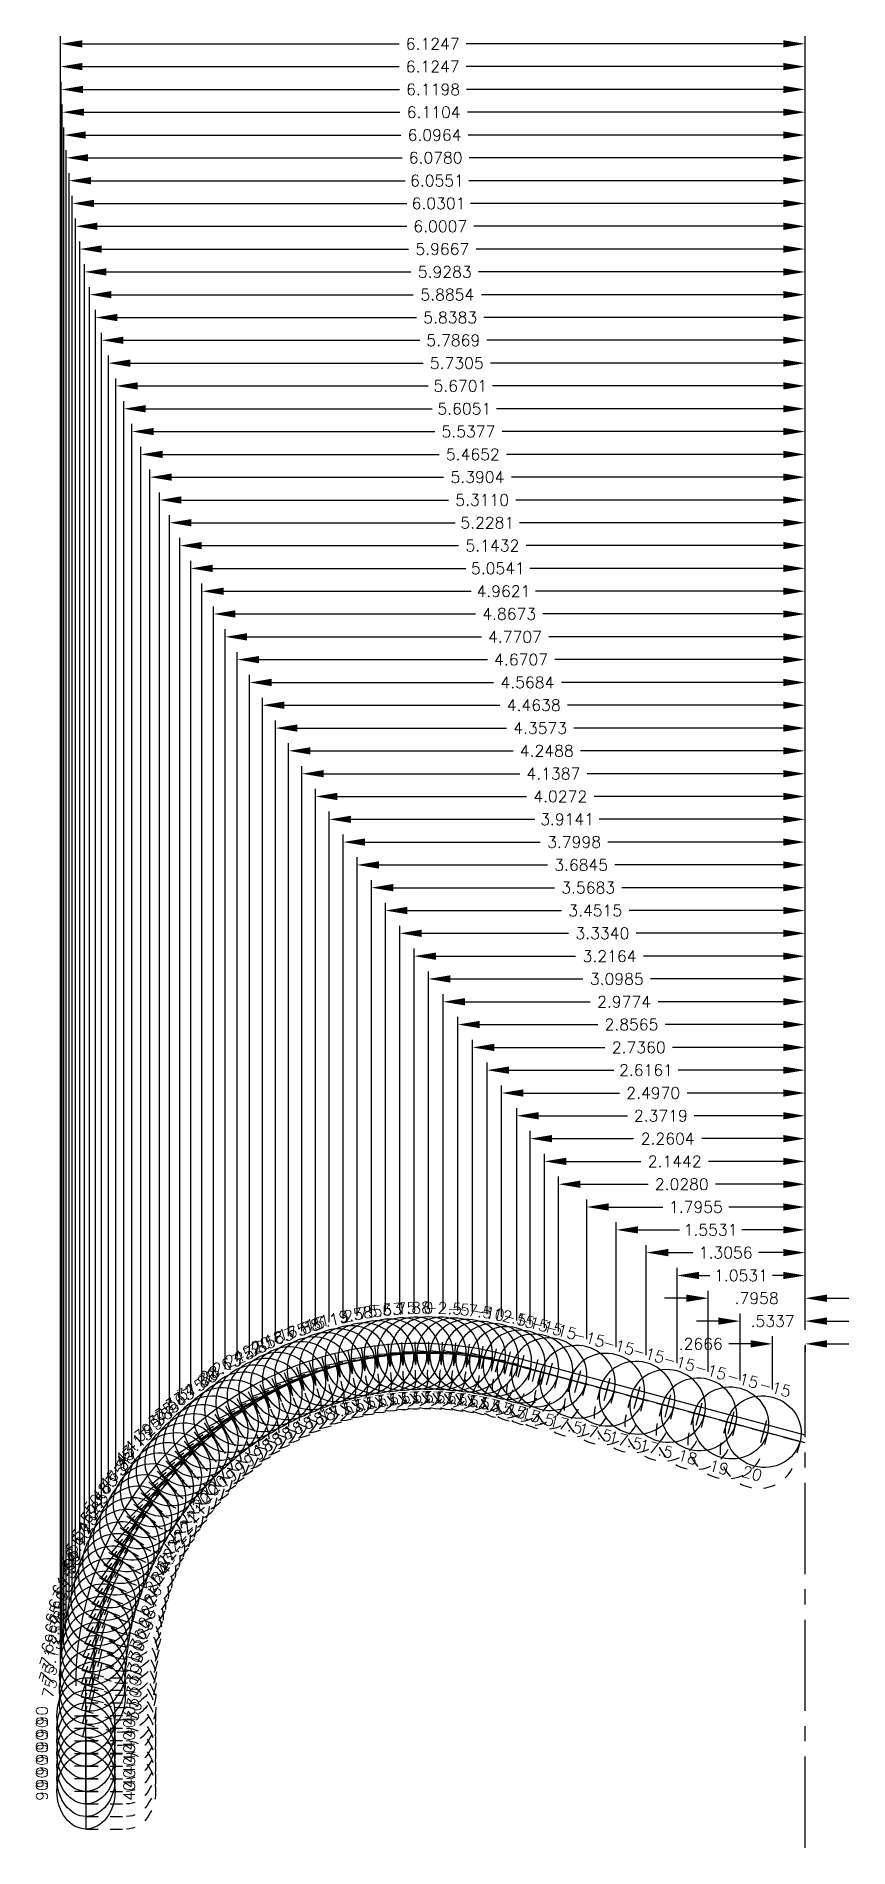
# Model space of a CAD drawing. Header units: inches. Extents: x -35.5 to 32.5, y -59 to 0.4.
# Drawn here: x 21.94 to 28.62, y -14.54 to 0.35 of the extents above; entities that cross this region are included whole.
import ezdxf
from ezdxf.enums import TextEntityAlignment as Align

# ---------------------------------------------------------------- set-up
doc = ezdxf.new("R2010")
doc.units = ezdxf.units.IN
doc.header["$MEASUREMENT"] = 0
doc.header["$PDMODE"] = 35
doc.linetypes.add('CENTER2', pattern=[1.125, 0.75, -0.125, 0.125, -0.125])
doc.linetypes.add('HIDDEN2', pattern=[0.1875, 0.125, -0.0625])
doc.layers.get('Defpoints').update_dxf_attribs({"color": 10})
for name, color, linetype, true_color in [('Blade_1', 30, 'Continuous', 0xff7f00), ('Blade_2', 7, 'Continuous', 0xcccc00), ('Blade_3', 7, 'Continuous', 0x00cc00), ('Blade_4', 7, 'Continuous', 0x00cccc), ('Blade_5', 7, 'Continuous', 0x0066cc), ('Blade_6', 190, 'Continuous', 0x7f00ff), ('Blade_7', 7, 'Continuous', 0xcc00cc)]:
    doc.layers.add(name, color=color, linetype=linetype, true_color=true_color)
doc.layers.add('CLine', color=5, linetype='CENTER2')
doc.styles.add('RomanS', font='romans')
doc.dimstyles.new('Copy of Standard', dxfattribs={"dimtxt": 0.094, "dimasz": 0.18, "dimexe": 0.0625, "dimexo": 0.0625, "dimgap": 0.045, "dimtad": 0, "dimtih": 1, "dimtoh": 1, "dimdec": 4, "dimzin": 4, "dimdsep": 46, "dimtxsty": 'RomanS', "dimcen": 0.09, "dimadec": 3, "dimazin": 1, "dimtfac": 1, "dimtdec": 4, "dimtofl": 0, "dimtmove": 0, "dimatfit": 1, "dimfxl": 1, "dimtolj": 1, "dimtzin": 0, "dimarcsym": 0})

msp = doc.modelspace()

# ---------------------------------------------------------------- blocks, each defined once
blk = doc.blocks.new('CMark')
at = {"layer": 'CLine'}
for p, q in [((-0.094, 0), (0.094, 0)), ((0, 0.094), (0, -0.094))]:
    blk.add_line(p, q, dxfattribs=at)
blk = doc.blocks.new('1613@20')
for p, q in [((-0.17, 0), (-0.312, 0)), ((0.171, 0), (0.312, 0))]:
    blk.add_line(p, q)
at = {"color": 8, "linetype": 'HIDDEN2', "ltscale": 0.5}
blk.add_line((-0.312, 0), (-0.312, -0.178), dxfattribs=at)
at = {"color": 8, "linetype": 'HIDDEN2', "ltscale": 0.5, "flags": 128}
blk.add_lwpolyline([(0.312, 0), (0.312, -0.178)], dxfattribs=at)
blk.add_ellipse((0, 0), major_axis=(-0.312, 0), ratio=0.939693, start_param=-3.141592653589793, end_param=3.141592653589793)
at = {"color": 8, "linetype": 'HIDDEN2', "ltscale": 0.5}
blk.add_ellipse((0, -0.178), major_axis=(-0.312, 0), ratio=0.939693, start_param=0, end_param=3.141593, dxfattribs=at)
blk.add_blockref('CMark', (0, 0))
at = {"style": 'RomanS'}
blk.add_text('20', height=0.094, dxfattribs=at).set_placement((0, -0.356), align=Align.MIDDLE_CENTER)
blk.add_attdef('ANG', text='', height=0.094, dxfattribs=at).set_placement((0, 0.298), align=Align.BOTTOM_CENTER)
blk = doc.blocks.new('1613@19')
for p, q in [((-0.17, 0), (-0.313, 0)), ((0.171, 0), (0.312, 0))]:
    blk.add_line(p, q)
at = {"color": 8, "linetype": 'HIDDEN2', "ltscale": 0.5}
blk.add_line((-0.313, 0), (-0.313, -0.169), dxfattribs=at)
at = {"color": 8, "linetype": 'HIDDEN2', "ltscale": 0.5, "flags": 128}
blk.add_lwpolyline([(0.312, 0), (0.312, -0.169)], dxfattribs=at)
at = {"extrusion": (0, 0, -1)}
blk.add_ellipse((0, 0), major_axis=(-0.312, 0), ratio=0.945519, start_param=3.141593, end_param=9.424778, dxfattribs=at)
at = {"color": 8, "linetype": 'HIDDEN2', "ltscale": 0.5}
blk.add_ellipse((0, -0.169), major_axis=(0.312, 0), ratio=0.945519, start_param=3.141593, end_param=6.283185, dxfattribs=at)
blk.add_blockref('CMark', (0, 0))
at = {"style": 'RomanS'}
blk.add_text('19', height=0.094, dxfattribs=at).set_placement((0, -0.379), align=Align.MIDDLE_CENTER)
blk.add_attdef('ANG', text='', height=0.094, dxfattribs=at).set_placement((0, 0.298), align=Align.BOTTOM_CENTER)
blk = doc.blocks.new('1613@18')
for p, q in [((-0.17, 0), (-0.312, 0)), ((0.171, 0), (0.312, 0))]:
    blk.add_line(p, q)
at = {"color": 8, "linetype": 'HIDDEN2', "ltscale": 0.5}
blk.add_line((-0.312, 0), (-0.312, -0.159), dxfattribs=at)
at = {"color": 8, "linetype": 'HIDDEN2', "ltscale": 0.5, "flags": 128}
blk.add_lwpolyline([(0.312, 0), (0.312, -0.159)], dxfattribs=at)
at = {"extrusion": (0, 0, -1)}
blk.add_ellipse((0, 0), major_axis=(-0.312, 0), ratio=0.95104, start_param=-3.141592653589793, end_param=3.141592653589793, dxfattribs=at)
at = {"color": 8, "linetype": 'HIDDEN2', "ltscale": 0.5}
blk.add_ellipse((0, -0.161), major_axis=(0.312, 0), ratio=0.953717, start_param=3.141593, end_param=6.283185, dxfattribs=at)
blk.add_blockref('CMark', (0, 0))
at = {"style": 'RomanS'}
blk.add_text('18', height=0.094, dxfattribs=at).set_placement((0, -0.364), align=Align.MIDDLE_CENTER)
blk.add_attdef('ANG', text='', height=0.094, dxfattribs=at).set_placement((0, 0.298), align=Align.BOTTOM_CENTER)
blk = doc.blocks.new('1613@17.5')
for p, q in [((-0.17, 0), (-0.312, 0)), ((0.171, 0), (0.312, 0))]:
    blk.add_line(p, q)
at = {"color": 8, "linetype": 'HIDDEN2', "ltscale": 0.5}
blk.add_line((-0.312, 0), (-0.312, -0.159), dxfattribs=at)
at = {"color": 8, "linetype": 'HIDDEN2', "ltscale": 0.5, "flags": 128}
blk.add_lwpolyline([(0.312, 0), (0.312, -0.159)], dxfattribs=at)
at = {"extrusion": (0, 0, -1)}
blk.add_ellipse((0, 0), major_axis=(-0.312, 0), ratio=0.953717, start_param=-3.141592653589793, end_param=3.141592653589793, dxfattribs=at)
at = {"color": 8, "linetype": 'HIDDEN2', "ltscale": 0.5}
blk.add_ellipse((0, -0.159), major_axis=(0.312, 0), ratio=0.953717, start_param=3.141593, end_param=6.283185, dxfattribs=at)
blk.add_blockref('CMark', (0, 0))
at = {"style": 'RomanS'}
blk.add_text('17.5', height=0.094, dxfattribs=at).set_placement((0, -0.364), align=Align.MIDDLE_CENTER)
blk.add_attdef('ANG', text='', height=0.094, dxfattribs=at).set_placement((0, 0.298), align=Align.BOTTOM_CENTER)
blk = doc.blocks.new('1613@30')
for p, q in [((-0.17, 0), (-0.312, 0)), ((0.171, 0), (0.312, 0))]:
    blk.add_line(p, q)
at = {"color": 8, "linetype": 'HIDDEN2', "ltscale": 0.5}
blk.add_line((-0.312, 0), (-0.312, -0.26), dxfattribs=at)
at = {"color": 8, "linetype": 'HIDDEN2', "ltscale": 0.5, "flags": 128}
blk.add_lwpolyline([(0.312, 0), (0.312, -0.26)], dxfattribs=at)
at = {"extrusion": (0, 0, -1)}
blk.add_ellipse((0, 0), major_axis=(-0.312, 0), ratio=0.866025, start_param=-3.141592653589793, end_param=3.141592653589793, dxfattribs=at)
at = {"color": 8, "linetype": 'HIDDEN2', "ltscale": 0.5, "extrusion": (0, 0, -1)}
blk.add_ellipse((0, -0.26), major_axis=(-0.312, 0), ratio=0.866025, start_param=3.068877, end_param=6.355901, dxfattribs=at)
blk.add_blockref('CMark', (0, 0))
at = {"style": 'RomanS'}
blk.add_text('30', height=0.094, dxfattribs=at).set_placement((0, -0.356), align=Align.MIDDLE_CENTER)
blk.add_attdef('ANG', text='', height=0.094, dxfattribs=at).set_placement((0, 0.287), align=Align.BOTTOM_CENTER)
blk = doc.blocks.new('1613@21')
for p, q in [((-0.17, 0), (-0.313, 0)), ((0.171, 0), (0.312, 0))]:
    blk.add_line(p, q)
at = {"color": 8, "linetype": 'HIDDEN2', "ltscale": 0.5}
blk.add_line((-0.313, 0), (-0.313, -0.186), dxfattribs=at)
at = {"color": 8, "linetype": 'HIDDEN2', "ltscale": 0.5, "flags": 128}
blk.add_lwpolyline([(0.312, 0), (0.312, -0.186)], dxfattribs=at)
blk.add_ellipse((0, 0), major_axis=(-0.312, 0), ratio=0.933568, start_param=3.141593, end_param=9.424778)
at = {"color": 8, "linetype": 'HIDDEN2', "ltscale": 0.5}
blk.add_ellipse((0, -0.186), major_axis=(-0.312, 0), ratio=0.933568, start_param=0, end_param=3.141593, dxfattribs=at)
blk.add_blockref('CMark', (0, 0))
at = {"style": 'RomanS'}
blk.add_text('21', height=0.094, dxfattribs=at).set_placement((0, -0.377), align=Align.MIDDLE_CENTER)
blk.add_attdef('ANG', text='', height=0.094, dxfattribs=at).set_placement((0, 0.298), align=Align.BOTTOM_CENTER)
blk = doc.blocks.new('1613@25')
for p, q in [((-0.17, 0), (-0.312, 0)), ((0.171, 0), (0.312, 0))]:
    blk.add_line(p, q)
at = {"color": 8, "linetype": 'HIDDEN2', "ltscale": 0.5}
blk.add_line((-0.312, 0), (-0.312, -0.22), dxfattribs=at)
at = {"color": 8, "linetype": 'HIDDEN2', "ltscale": 0.5, "flags": 128}
blk.add_lwpolyline([(0.312, 0), (0.312, -0.22)], dxfattribs=at)
blk.add_ellipse((0, 0), major_axis=(-0.312, 0), ratio=0.906308, start_param=-3.141592653589793, end_param=3.141592653589793)
at = {"color": 8, "linetype": 'HIDDEN2', "ltscale": 0.5}
blk.add_ellipse((0, -0.22), major_axis=(-0.312, 0), ratio=0.906308, start_param=0, end_param=3.141593, dxfattribs=at)
blk.add_blockref('CMark', (0, 0))
at = {"style": 'RomanS'}
blk.add_text('25', height=0.094, dxfattribs=at).set_placement((0, -0.356), align=Align.MIDDLE_CENTER)
blk.add_attdef('ANG', text='', height=0.094, dxfattribs=at).set_placement((0, 0.287), align=Align.BOTTOM_CENTER)
blk = doc.blocks.new('1613@22')
for p, q in [((-0.17, 0), (-0.313, 0)), ((0.171, 0), (0.312, 0))]:
    blk.add_line(p, q)
at = {"color": 8, "linetype": 'HIDDEN2', "ltscale": 0.5}
blk.add_line((-0.313, 0), (-0.313, -0.195), dxfattribs=at)
at = {"color": 8, "linetype": 'HIDDEN2', "ltscale": 0.5, "flags": 128}
blk.add_lwpolyline([(0.312, 0), (0.312, -0.195)], dxfattribs=at)
blk.add_ellipse((0, 0), major_axis=(-0.312, 0), ratio=0.927168, start_param=3.141593, end_param=9.424778)
at = {"color": 8, "linetype": 'HIDDEN2', "ltscale": 0.5}
blk.add_ellipse((0, -0.195), major_axis=(-0.312, 0), ratio=0.927168, start_param=0, end_param=3.141593, dxfattribs=at)
blk.add_blockref('CMark', (0, 0))
at = {"style": 'RomanS'}
blk.add_text('22', height=0.094, dxfattribs=at).set_placement((0.003, -0.376), align=Align.MIDDLE_CENTER)
blk.add_attdef('ANG', text='', height=0.094, dxfattribs=at).set_placement((0, 0.287), align=Align.BOTTOM_CENTER)
blk = doc.blocks.new('1613@22.5')
for p, q in [((-0.17, 0), (-0.312, 0)), ((0.171, 0), (0.312, 0))]:
    blk.add_line(p, q)
at = {"color": 8, "linetype": 'HIDDEN2', "ltscale": 0.5}
blk.add_line((-0.312, 0), (-0.312, -0.178), dxfattribs=at)
at = {"color": 8, "linetype": 'HIDDEN2', "ltscale": 0.5, "flags": 128}
blk.add_lwpolyline([(0.312, 0), (0.312, -0.178)], dxfattribs=at)
at = {"extrusion": (0, 0, -1)}
blk.add_ellipse((0, 0), major_axis=(-0.312, 0), ratio=0.92388, start_param=-3.141592653589793, end_param=3.141592653589793, dxfattribs=at)
at = {"color": 8, "linetype": 'HIDDEN2', "ltscale": 0.5}
blk.add_ellipse((0, -0.199), major_axis=(0.312, 0), ratio=0.92388, start_param=3.141593, end_param=6.283185, dxfattribs=at)
blk.add_blockref('CMark', (0, 0))
at = {"style": 'RomanS'}
blk.add_text('22.5', height=0.094, dxfattribs=at).set_placement((0, -0.377), align=Align.MIDDLE_CENTER)
blk.add_attdef('ANG', text='', height=0.094, dxfattribs=at).set_placement((0, 0.298), align=Align.BOTTOM_CENTER)
blk = doc.blocks.new('1613@23')
for p, q in [((-0.17, 0), (-0.313, 0)), ((0.171, 0), (0.312, 0))]:
    blk.add_line(p, q)
at = {"color": 8, "linetype": 'HIDDEN2', "ltscale": 0.5}
blk.add_line((-0.313, 0), (-0.313, -0.203), dxfattribs=at)
at = {"color": 8, "linetype": 'HIDDEN2', "ltscale": 0.5, "flags": 128}
blk.add_lwpolyline([(0.312, 0), (0.312, -0.203)], dxfattribs=at)
blk.add_ellipse((0, 0), major_axis=(-0.312, 0), ratio=0.920512, start_param=3.141593, end_param=9.424778)
at = {"color": 8, "linetype": 'HIDDEN2', "ltscale": 0.5}
blk.add_ellipse((0, -0.203), major_axis=(-0.312, 0), ratio=0.920512, start_param=0, end_param=3.141593, dxfattribs=at)
blk.add_blockref('CMark', (0, 0))
at = {"style": 'RomanS'}
blk.add_text('23', height=0.094, dxfattribs=at).set_placement((-0.001, -0.379), align=Align.MIDDLE_CENTER)
blk.add_attdef('ANG', text='', height=0.094, dxfattribs=at).set_placement((0, 0.287), align=Align.BOTTOM_CENTER)
blk = doc.blocks.new('1613@24')
for p, q in [((-0.17, 0), (-0.313, 0)), ((0.171, 0), (0.312, 0))]:
    blk.add_line(p, q)
at = {"color": 8, "linetype": 'HIDDEN2', "ltscale": 0.5}
blk.add_line((-0.313, 0), (-0.313, -0.212), dxfattribs=at)
at = {"color": 8, "linetype": 'HIDDEN2', "ltscale": 0.5, "flags": 128}
blk.add_lwpolyline([(0.312, 0), (0.312, -0.212)], dxfattribs=at)
blk.add_ellipse((0, 0), major_axis=(-0.312, 0), ratio=0.913536, start_param=3.141593, end_param=9.424778)
at = {"color": 8, "linetype": 'HIDDEN2', "ltscale": 0.5}
blk.add_ellipse((0, -0.212), major_axis=(-0.312, 0), ratio=0.910656, start_param=0, end_param=3.141593, dxfattribs=at)
blk.add_blockref('CMark', (0, 0))
at = {"style": 'RomanS'}
blk.add_text('24', height=0.094, dxfattribs=at).set_placement((0, -0.376), align=Align.MIDDLE_CENTER)
blk.add_attdef('ANG', text='', height=0.094, dxfattribs=at).set_placement((0, 0.287), align=Align.BOTTOM_CENTER)
blk = doc.blocks.new('1613@26')
for p, q in [((-0.17, 0), (-0.313, 0)), ((0.171, 0), (0.312, 0))]:
    blk.add_line(p, q)
at = {"color": 8, "linetype": 'HIDDEN2', "ltscale": 0.5}
blk.add_line((-0.313, 0), (-0.313, -0.228), dxfattribs=at)
at = {"color": 8, "linetype": 'HIDDEN2', "ltscale": 0.5, "flags": 128}
blk.add_lwpolyline([(0.312, 0), (0.312, -0.228)], dxfattribs=at)
blk.add_ellipse((0, 0), major_axis=(-0.312, 0), ratio=0.898784, start_param=3.141593, end_param=9.424778)
at = {"color": 8, "linetype": 'HIDDEN2', "ltscale": 0.5}
blk.add_ellipse((0, -0.228), major_axis=(-0.312, 0), ratio=0.898784, start_param=0, end_param=3.141593, dxfattribs=at)
blk.add_blockref('CMark', (0, 0))
at = {"style": 'RomanS'}
blk.add_text('26', height=0.094, dxfattribs=at).set_placement((0, -0.381), align=Align.MIDDLE_CENTER)
blk.add_attdef('ANG', text='', height=0.094, dxfattribs=at).set_placement((0, 0.287), align=Align.BOTTOM_CENTER)
blk = doc.blocks.new('1613@27')
for p, q in [((-0.17, 0), (-0.313, 0)), ((0.171, 0), (0.312, 0))]:
    blk.add_line(p, q)
at = {"color": 8, "linetype": 'HIDDEN2', "ltscale": 0.5}
blk.add_line((-0.313, 0), (-0.313, -0.236), dxfattribs=at)
at = {"color": 8, "linetype": 'HIDDEN2', "ltscale": 0.5, "flags": 128}
blk.add_lwpolyline([(0.312, 0), (0.312, -0.236)], dxfattribs=at)
blk.add_ellipse((0, 0), major_axis=(-0.312, 0), ratio=0.891008, start_param=3.141593, end_param=9.424778)
at = {"color": 8, "linetype": 'HIDDEN2', "ltscale": 0.5}
blk.add_ellipse((0, -0.236), major_axis=(-0.312, 0), ratio=0.891008, start_param=0, end_param=3.141593, dxfattribs=at)
blk.add_blockref('CMark', (0, 0))
at = {"style": 'RomanS'}
blk.add_text('27', height=0.094, dxfattribs=at).set_placement((0.003, -0.384), align=Align.MIDDLE_CENTER)
blk.add_attdef('ANG', text='', height=0.094, dxfattribs=at).set_placement((0, 0.287), align=Align.BOTTOM_CENTER)
blk = doc.blocks.new('1613@28')
for p, q in [((-0.17, 0), (-0.313, 0)), ((0.171, 0), (0.312, 0))]:
    blk.add_line(p, q)
at = {"color": 8, "linetype": 'HIDDEN2', "ltscale": 0.5}
blk.add_line((-0.313, 0), (-0.313, -0.244), dxfattribs=at)
at = {"color": 8, "linetype": 'HIDDEN2', "ltscale": 0.5, "flags": 128}
blk.add_lwpolyline([(0.312, 0), (0.312, -0.244)], dxfattribs=at)
blk.add_ellipse((0, 0), major_axis=(-0.312, 0), ratio=0.882944, start_param=3.141593, end_param=9.424778)
at = {"color": 8, "linetype": 'HIDDEN2', "ltscale": 0.5}
blk.add_ellipse((0, -0.244), major_axis=(-0.312, 0), ratio=0.882944, start_param=0, end_param=3.141593, dxfattribs=at)
blk.add_blockref('CMark', (0, 0))
at = {"style": 'RomanS'}
blk.add_text('28', height=0.094, dxfattribs=at).set_placement((0, -0.389), align=Align.MIDDLE_CENTER)
blk.add_attdef('ANG', text='', height=0.094, dxfattribs=at).set_placement((0, 0.287), align=Align.BOTTOM_CENTER)
blk = doc.blocks.new('1613@29')
for p, q in [((-0.17, 0), (-0.313, 0)), ((0.171, 0), (0.312, 0))]:
    blk.add_line(p, q)
at = {"color": 8, "linetype": 'HIDDEN2', "ltscale": 0.5}
blk.add_line((-0.313, 0), (-0.313, -0.252), dxfattribs=at)
at = {"color": 8, "linetype": 'HIDDEN2', "ltscale": 0.5, "flags": 128}
blk.add_lwpolyline([(0.312, 0), (0.312, -0.252)], dxfattribs=at)
blk.add_ellipse((0, 0), major_axis=(-0.312, 0), ratio=0.874624, start_param=3.141593, end_param=9.424778)
at = {"color": 8, "linetype": 'HIDDEN2', "ltscale": 0.5}
blk.add_ellipse((0, -0.252), major_axis=(-0.312, 0), ratio=0.874624, start_param=0, end_param=3.141593, dxfattribs=at)
blk.add_blockref('CMark', (0, 0))
at = {"style": 'RomanS'}
blk.add_text('29', height=0.094, dxfattribs=at).set_placement((0.006, -0.395), align=Align.MIDDLE_CENTER)
blk.add_attdef('ANG', text='', height=0.094, dxfattribs=at).set_placement((0, 0.287), align=Align.BOTTOM_CENTER)
blk = doc.blocks.new('1613@40')
for p, q in [((-0.17, 0), (-0.312, 0)), ((0.171, 0), (0.312, 0))]:
    blk.add_line(p, q)
at = {"color": 8, "linetype": 'HIDDEN2', "ltscale": 0.5}
blk.add_line((-0.312, 0), (-0.312, -0.334), dxfattribs=at)
at = {"color": 8, "linetype": 'HIDDEN2', "ltscale": 0.5, "flags": 128}
blk.add_lwpolyline([(0.312, 0), (0.312, -0.334)], dxfattribs=at)
at = {"extrusion": (0, 0, -1)}
blk.add_ellipse((0, 0), major_axis=(-0.312, 0), ratio=0.76608, start_param=3.141593, end_param=9.424778, dxfattribs=at)
at = {"color": 8, "linetype": 'HIDDEN2', "ltscale": 0.5, "extrusion": (0, 0, -1)}
blk.add_ellipse((0, -0.334), major_axis=(-0.312, 0), ratio=0.76608, start_param=3.141593, end_param=6.283185, dxfattribs=at)
blk.add_blockref('CMark', (0, 0))
at = {"style": 'RomanS'}
blk.add_text('40', height=0.094, dxfattribs=at).set_placement((0, -0.356), align=Align.MIDDLE_CENTER)
blk.add_attdef('ANG', text='', height=0.094, dxfattribs=at).set_placement((0, 0.287), align=Align.BOTTOM_CENTER)
blk = doc.blocks.new('*D252')
at = {"color": 0, "lineweight": -2, "transparency": 16777216}
for p, q in [((27.815, -10.399), (27.635, -10.399)), ((27.995, -10.774), (27.995, -10.337)), ((28.262, -10.408), (28.262, -10.462)), ((28.442, -10.399), (28.622, -10.399))]:
    blk.add_line(p, q, dxfattribs=at)
at = {"color": 0, "transparency": 16777216}
for points in [[(27.815, -10.369), (27.815, -10.429), (27.995, -10.399)], [(28.442, -10.369), (28.442, -10.429), (28.262, -10.399)]]:
    blk.add_solid(points, dxfattribs=at)
at = {"layer": 'Defpoints', "color": 0, "transparency": 16777216}
for p in [(27.995, -10.399), (28.262, -10.345), (27.995, -10.837)]:
    blk.add_point(p, dxfattribs=at)
at = {"color": 0, "transparency": 16777216, "insert": (27.404, -10.399), "char_height": 0.094, "attachment_point": 5, "style": 'RomanS'}
blk.add_mtext('\\A1;.2666', dxfattribs=at)
blk = doc.blocks.new('*D253')
at = {"color": 0, "lineweight": -2, "transparency": 16777216}
for p, q in [((27.548, -10.212), (27.368, -10.212)), ((27.728, -10.701), (27.728, -10.149)), ((28.262, -10.283), (28.262, -10.149)), ((28.442, -10.212), (28.622, -10.212))]:
    blk.add_line(p, q, dxfattribs=at)
at = {"color": 0, "transparency": 16777216}
for points in [[(27.548, -10.182), (27.548, -10.242), (27.728, -10.212)], [(28.442, -10.182), (28.442, -10.242), (28.262, -10.212)]]:
    blk.add_solid(points, dxfattribs=at)
at = {"layer": 'Defpoints', "color": 0, "transparency": 16777216}
for p in [(27.728, -10.212), (28.262, -10.345), (27.728, -10.763)]:
    blk.add_point(p, dxfattribs=at)
at = {"color": 0, "transparency": 16777216, "insert": (27.995, -10.212), "char_height": 0.094, "attachment_point": 5, "style": 'RomanS'}
blk.add_mtext('\\A1;.5337', dxfattribs=at)
blk = doc.blocks.new('*D254')
at = {"color": 0, "lineweight": -2, "transparency": 16777216}
for p, q in [((27.466, -10.629), (27.466, -9.962)), ((28.262, -10.283), (28.262, -9.962)), ((27.286, -10.024), (27.106, -10.024)), ((28.442, -10.024), (28.622, -10.024))]:
    blk.add_line(p, q, dxfattribs=at)
at = {"color": 0, "transparency": 16777216}
for points in [[(27.286, -9.994), (27.286, -10.054), (27.466, -10.024)], [(28.442, -9.994), (28.442, -10.054), (28.262, -10.024)]]:
    blk.add_solid(points, dxfattribs=at)
at = {"layer": 'Defpoints', "color": 0, "transparency": 16777216}
for p in [(27.466, -10.024), (28.262, -10.345), (27.466, -10.691)]:
    blk.add_point(p, dxfattribs=at)
at = {"color": 0, "transparency": 16777216, "insert": (27.864, -10.024), "char_height": 0.094, "attachment_point": 5, "style": 'RomanS'}
blk.add_mtext('\\A1;.7958', dxfattribs=at)
blk = doc.blocks.new('*D255')
at = {"color": 0, "lineweight": -2, "transparency": 16777216}
for p, q in [((27.209, -10.559), (27.209, -9.774)), ((28.262, -10.283), (28.262, -9.774)), ((27.389, -9.837), (27.478, -9.837)), ((28.082, -9.837), (27.993, -9.837))]:
    blk.add_line(p, q, dxfattribs=at)
at = {"color": 0, "transparency": 16777216}
for points in [[(27.389, -9.807), (27.389, -9.867), (27.209, -9.837)], [(28.082, -9.807), (28.082, -9.867), (28.262, -9.837)]]:
    blk.add_solid(points, dxfattribs=at)
at = {"layer": 'Defpoints', "color": 0, "transparency": 16777216}
for p in [(27.209, -9.837), (28.262, -10.345), (27.209, -10.622)]:
    blk.add_point(p, dxfattribs=at)
at = {"color": 0, "transparency": 16777216, "insert": (27.735, -9.837), "char_height": 0.094, "attachment_point": 5, "style": 'RomanS'}
blk.add_mtext('\\A1;1.0531', dxfattribs=at)
blk = doc.blocks.new('*D256')
at = {"color": 0, "lineweight": -2, "transparency": 16777216}
for p, q in [((26.956, -10.491), (26.956, -9.587)), ((27.136, -9.649), (27.338, -9.649)), ((28.082, -9.649), (27.88, -9.649)), ((28.262, -10.283), (28.262, -9.587))]:
    blk.add_line(p, q, dxfattribs=at)
at = {"color": 0, "transparency": 16777216}
for points in [[(27.136, -9.619), (27.136, -9.679), (26.956, -9.649)], [(28.082, -9.619), (28.082, -9.679), (28.262, -9.649)]]:
    blk.add_solid(points, dxfattribs=at)
at = {"layer": 'Defpoints', "color": 0, "transparency": 16777216}
for p in [(26.956, -9.649), (28.262, -10.345), (26.956, -10.554)]:
    blk.add_point(p, dxfattribs=at)
at = {"color": 0, "transparency": 16777216, "insert": (27.609, -9.649), "char_height": 0.094, "attachment_point": 5, "style": 'RomanS'}
blk.add_mtext('\\A1;1.3056', dxfattribs=at)
blk = doc.blocks.new('*D257')
at = {"color": 0, "lineweight": -2, "transparency": 16777216}
for p, q in [((26.709, -10.425), (26.709, -9.399)), ((26.889, -9.462), (27.228, -9.462)), ((28.082, -9.462), (27.743, -9.462)), ((28.262, -10.283), (28.262, -9.399))]:
    blk.add_line(p, q, dxfattribs=at)
at = {"color": 0, "transparency": 16777216}
for points in [[(26.889, -9.432), (26.889, -9.492), (26.709, -9.462)], [(28.082, -9.432), (28.082, -9.492), (28.262, -9.462)]]:
    blk.add_solid(points, dxfattribs=at)
at = {"layer": 'Defpoints', "color": 0, "transparency": 16777216}
for p in [(26.709, -9.462), (28.262, -10.345), (26.709, -10.488)]:
    blk.add_point(p, dxfattribs=at)
at = {"color": 0, "transparency": 16777216, "insert": (27.485, -9.462), "char_height": 0.094, "attachment_point": 5, "style": 'RomanS'}
blk.add_mtext('\\A1;1.5531', dxfattribs=at)
blk = doc.blocks.new('*D258')
at = {"color": 0, "lineweight": -2, "transparency": 16777216}
for p, q in [((26.466, -10.36), (26.466, -9.212)), ((28.262, -10.283), (28.262, -9.212)), ((26.646, -9.274), (27.093, -9.274)), ((28.082, -9.274), (27.635, -9.274))]:
    blk.add_line(p, q, dxfattribs=at)
at = {"color": 0, "transparency": 16777216}
for points in [[(26.646, -9.244), (26.646, -9.304), (26.466, -9.274)], [(28.082, -9.244), (28.082, -9.304), (28.262, -9.274)]]:
    blk.add_solid(points, dxfattribs=at)
at = {"layer": 'Defpoints', "color": 0, "transparency": 16777216}
for p in [(26.466, -9.274), (26.466, -10.423), (28.262, -10.345)]:
    blk.add_point(p, dxfattribs=at)
at = {"color": 0, "transparency": 16777216, "insert": (27.364, -9.274), "char_height": 0.094, "attachment_point": 5, "style": 'RomanS'}
blk.add_mtext('\\A1;1.7955', dxfattribs=at)
blk = doc.blocks.new('*D259')
at = {"color": 0, "lineweight": -2, "transparency": 16777216}
for p, q in [((26.234, -10.298), (26.234, -9.024)), ((28.262, -10.283), (28.262, -9.024)), ((26.414, -9.087), (26.97, -9.087)), ((28.082, -9.087), (27.526, -9.087))]:
    blk.add_line(p, q, dxfattribs=at)
at = {"color": 0, "transparency": 16777216}
for points in [[(26.414, -9.057), (26.414, -9.117), (26.234, -9.087)], [(28.082, -9.057), (28.082, -9.117), (28.262, -9.087)]]:
    blk.add_solid(points, dxfattribs=at)
at = {"layer": 'Defpoints', "color": 0, "transparency": 16777216}
for p in [(26.234, -9.087), (26.234, -10.36), (28.262, -10.345)]:
    blk.add_point(p, dxfattribs=at)
at = {"color": 0, "transparency": 16777216, "insert": (27.248, -9.087), "char_height": 0.094, "attachment_point": 5, "style": 'RomanS'}
blk.add_mtext('\\A1;2.0280', dxfattribs=at)
blk = doc.blocks.new('*D260')
at = {"color": 0, "lineweight": -2, "transparency": 16777216}
for p, q in [((26.118, -10.267), (26.118, -8.837)), ((26.298, -8.899), (26.912, -8.899)), ((28.082, -8.899), (27.467, -8.899)), ((28.262, -10.283), (28.262, -8.837))]:
    blk.add_line(p, q, dxfattribs=at)
at = {"color": 0, "transparency": 16777216}
for points in [[(26.298, -8.869), (26.298, -8.929), (26.118, -8.899)], [(28.082, -8.869), (28.082, -8.929), (28.262, -8.899)]]:
    blk.add_solid(points, dxfattribs=at)
at = {"layer": 'Defpoints', "color": 0, "transparency": 16777216}
for p in [(26.118, -8.899), (26.118, -10.329), (28.262, -10.345)]:
    blk.add_point(p, dxfattribs=at)
at = {"color": 0, "transparency": 16777216, "insert": (27.19, -8.899), "char_height": 0.094, "attachment_point": 5, "style": 'RomanS'}
blk.add_mtext('\\A1;2.1442', dxfattribs=at)
blk = doc.blocks.new('*D261')
at = {"color": 0, "lineweight": -2, "transparency": 16777216}
for p, q in [((26.001, -10.236), (26.001, -8.649)), ((26.181, -8.712), (26.852, -8.712)), ((28.082, -8.712), (27.412, -8.712)), ((28.262, -10.283), (28.262, -8.649))]:
    blk.add_line(p, q, dxfattribs=at)
at = {"color": 0, "transparency": 16777216}
for points in [[(26.181, -8.682), (26.181, -8.742), (26.001, -8.712)], [(28.082, -8.682), (28.082, -8.742), (28.262, -8.712)]]:
    blk.add_solid(points, dxfattribs=at)
at = {"layer": 'Defpoints', "color": 0, "transparency": 16777216}
for p in [(26.001, -8.712), (26.001, -10.298), (28.262, -10.345)]:
    blk.add_point(p, dxfattribs=at)
at = {"color": 0, "transparency": 16777216, "insert": (27.132, -8.712), "char_height": 0.094, "attachment_point": 5, "style": 'RomanS'}
blk.add_mtext('\\A1;2.2604', dxfattribs=at)
blk = doc.blocks.new('*D262')
at = {"color": 0, "lineweight": -2, "transparency": 16777216}
for p, q in [((25.89, -10.206), (25.89, -8.462)), ((28.262, -10.283), (28.262, -8.462)), ((26.07, -8.524), (26.8, -8.524)), ((28.082, -8.524), (27.351, -8.524))]:
    blk.add_line(p, q, dxfattribs=at)
at = {"color": 0, "transparency": 16777216}
for points in [[(26.07, -8.494), (26.07, -8.554), (25.89, -8.524)], [(28.082, -8.494), (28.082, -8.554), (28.262, -8.524)]]:
    blk.add_solid(points, dxfattribs=at)
at = {"layer": 'Defpoints', "color": 0, "transparency": 16777216}
for p in [(25.89, -8.524), (25.89, -10.269), (28.262, -10.345)]:
    blk.add_point(p, dxfattribs=at)
at = {"color": 0, "transparency": 16777216, "insert": (27.076, -8.524), "char_height": 0.094, "attachment_point": 5, "style": 'RomanS'}
blk.add_mtext('\\A1;2.3719', dxfattribs=at)
blk = doc.blocks.new('*D263')
at = {"color": 0, "lineweight": -2, "transparency": 16777216}
for p, q in [((25.765, -10.178), (25.765, -8.274)), ((25.945, -8.337), (26.736, -8.337)), ((28.082, -8.337), (27.291, -8.337)), ((28.262, -10.283), (28.262, -8.274))]:
    blk.add_line(p, q, dxfattribs=at)
at = {"color": 0, "transparency": 16777216}
for points in [[(25.945, -8.307), (25.945, -8.367), (25.765, -8.337)], [(28.082, -8.307), (28.082, -8.367), (28.262, -8.337)]]:
    blk.add_solid(points, dxfattribs=at)
at = {"layer": 'Defpoints', "color": 0, "transparency": 16777216}
for p in [(25.765, -8.337), (25.765, -10.24), (28.262, -10.345)]:
    blk.add_point(p, dxfattribs=at)
at = {"color": 0, "transparency": 16777216, "insert": (27.013, -8.337), "char_height": 0.094, "attachment_point": 5, "style": 'RomanS'}
blk.add_mtext('\\A1;2.4970', dxfattribs=at)
blk = doc.blocks.new('*D264')
at = {"color": 0, "lineweight": -2, "transparency": 16777216}
for p, q in [((25.646, -10.155), (25.646, -8.087)), ((25.826, -8.149), (26.689, -8.149)), ((28.082, -8.149), (27.218, -8.149)), ((28.262, -10.283), (28.262, -8.087))]:
    blk.add_line(p, q, dxfattribs=at)
at = {"color": 0, "transparency": 16777216}
for points in [[(25.826, -8.119), (25.826, -8.179), (25.646, -8.149)], [(28.082, -8.119), (28.082, -8.179), (28.262, -8.149)]]:
    blk.add_solid(points, dxfattribs=at)
at = {"layer": 'Defpoints', "color": 0, "transparency": 16777216}
for p in [(25.646, -8.149), (25.646, -10.218), (28.262, -10.345)]:
    blk.add_point(p, dxfattribs=at)
at = {"color": 0, "transparency": 16777216, "insert": (26.954, -8.149), "char_height": 0.094, "attachment_point": 5, "style": 'RomanS'}
blk.add_mtext('\\A1;2.6161', dxfattribs=at)
blk = doc.blocks.new('*D265')
at = {"color": 0, "lineweight": -2, "transparency": 16777216}
for p, q in [((25.526, -10.138), (25.526, -7.899)), ((25.706, -7.962), (26.616, -7.962)), ((28.082, -7.962), (27.172, -7.962)), ((28.262, -10.283), (28.262, -7.899))]:
    blk.add_line(p, q, dxfattribs=at)
at = {"color": 0, "transparency": 16777216}
for points in [[(25.706, -7.932), (25.706, -7.992), (25.526, -7.962)], [(28.082, -7.932), (28.082, -7.992), (28.262, -7.962)]]:
    blk.add_solid(points, dxfattribs=at)
at = {"layer": 'Defpoints', "color": 0, "transparency": 16777216}
for p in [(25.526, -7.962), (25.526, -10.201), (28.262, -10.345)]:
    blk.add_point(p, dxfattribs=at)
at = {"color": 0, "transparency": 16777216, "insert": (26.894, -7.962), "char_height": 0.094, "attachment_point": 5, "style": 'RomanS'}
blk.add_mtext('\\A1;2.7360', dxfattribs=at)
blk = doc.blocks.new('*D266')
at = {"color": 0, "lineweight": -2, "transparency": 16777216}
for p, q in [((25.405, -10.125), (25.405, -7.712)), ((28.262, -10.283), (28.262, -7.712)), ((25.585, -7.774), (26.556, -7.774)), ((28.082, -7.774), (27.111, -7.774))]:
    blk.add_line(p, q, dxfattribs=at)
at = {"color": 0, "transparency": 16777216}
for points in [[(25.585, -7.744), (25.585, -7.804), (25.405, -7.774)], [(28.082, -7.744), (28.082, -7.804), (28.262, -7.774)]]:
    blk.add_solid(points, dxfattribs=at)
at = {"layer": 'Defpoints', "color": 0, "transparency": 16777216}
for p in [(25.405, -7.774), (25.405, -10.188), (28.262, -10.345)]:
    blk.add_point(p, dxfattribs=at)
at = {"color": 0, "transparency": 16777216, "insert": (26.834, -7.774), "char_height": 0.094, "attachment_point": 5, "style": 'RomanS'}
blk.add_mtext('\\A1;2.8565', dxfattribs=at)
blk = doc.blocks.new('*D267')
at = {"color": 0, "lineweight": -2, "transparency": 16777216}
for p, q in [((25.284, -10.118), (25.284, -7.524)), ((25.464, -7.587), (26.493, -7.587)), ((28.082, -7.587), (27.053, -7.587)), ((28.262, -10.283), (28.262, -7.524))]:
    blk.add_line(p, q, dxfattribs=at)
at = {"color": 0, "transparency": 16777216}
for points in [[(25.464, -7.557), (25.464, -7.617), (25.284, -7.587)], [(28.082, -7.557), (28.082, -7.617), (28.262, -7.587)]]:
    blk.add_solid(points, dxfattribs=at)
at = {"layer": 'Defpoints', "color": 0, "transparency": 16777216}
for p in [(25.284, -7.587), (25.284, -10.18), (28.262, -10.345)]:
    blk.add_point(p, dxfattribs=at)
at = {"color": 0, "transparency": 16777216, "insert": (26.773, -7.587), "char_height": 0.094, "attachment_point": 5, "style": 'RomanS'}
blk.add_mtext('\\A1;2.9774', dxfattribs=at)
blk = doc.blocks.new('*D268')
at = {"color": 0, "lineweight": -2, "transparency": 16777216}
for p, q in [((25.163, -10.115), (25.163, -7.337)), ((25.343, -7.399), (26.435, -7.399)), ((28.082, -7.399), (26.99, -7.399)), ((28.262, -10.283), (28.262, -7.337))]:
    blk.add_line(p, q, dxfattribs=at)
at = {"color": 0, "transparency": 16777216}
for points in [[(25.343, -7.369), (25.343, -7.429), (25.163, -7.399)], [(28.082, -7.369), (28.082, -7.429), (28.262, -7.399)]]:
    blk.add_solid(points, dxfattribs=at)
at = {"layer": 'Defpoints', "color": 0, "transparency": 16777216}
for p in [(25.163, -7.399), (25.163, -10.177), (28.262, -10.345)]:
    blk.add_point(p, dxfattribs=at)
at = {"color": 0, "transparency": 16777216, "insert": (26.713, -7.399), "char_height": 0.094, "attachment_point": 5, "style": 'RomanS'}
blk.add_mtext('\\A1;3.0985', dxfattribs=at)
blk = doc.blocks.new('*D269')
at = {"color": 0, "lineweight": -2, "transparency": 16777216}
for p, q in [((25.045, -10.116), (25.045, -7.149)), ((25.225, -7.212), (26.374, -7.212)), ((28.082, -7.212), (26.934, -7.212)), ((28.262, -10.283), (28.262, -7.149))]:
    blk.add_line(p, q, dxfattribs=at)
at = {"color": 0, "transparency": 16777216}
for points in [[(25.225, -7.182), (25.225, -7.242), (25.045, -7.212)], [(28.082, -7.182), (28.082, -7.242), (28.262, -7.212)]]:
    blk.add_solid(points, dxfattribs=at)
at = {"layer": 'Defpoints', "color": 0, "transparency": 16777216}
for p in [(25.045, -7.212), (25.045, -10.179), (28.262, -10.345)]:
    blk.add_point(p, dxfattribs=at)
at = {"color": 0, "transparency": 16777216, "insert": (26.654, -7.212), "char_height": 0.094, "attachment_point": 5, "style": 'RomanS'}
blk.add_mtext('\\A1;3.2164', dxfattribs=at)
blk = doc.blocks.new('*D270')
at = {"color": 0, "lineweight": -2, "transparency": 16777216}
for p, q in [((24.928, -10.123), (24.928, -6.962)), ((28.262, -10.283), (28.262, -6.962)), ((25.108, -7.024), (26.317, -7.024)), ((28.082, -7.024), (26.873, -7.024))]:
    blk.add_line(p, q, dxfattribs=at)
at = {"color": 0, "transparency": 16777216}
for points in [[(25.108, -6.994), (25.108, -7.054), (24.928, -7.024)], [(28.082, -6.994), (28.082, -7.054), (28.262, -7.024)]]:
    blk.add_solid(points, dxfattribs=at)
at = {"layer": 'Defpoints', "color": 0, "transparency": 16777216}
for p in [(24.928, -7.024), (24.928, -10.185), (28.262, -10.345)]:
    blk.add_point(p, dxfattribs=at)
at = {"color": 0, "transparency": 16777216, "insert": (26.595, -7.024), "char_height": 0.094, "attachment_point": 5, "style": 'RomanS'}
blk.add_mtext('\\A1;3.3340', dxfattribs=at)
blk = doc.blocks.new('*D271')
at = {"color": 0, "lineweight": -2, "transparency": 16777216}
for p, q in [((24.81, -10.133), (24.81, -6.774)), ((24.99, -6.837), (26.258, -6.837)), ((28.082, -6.837), (26.814, -6.837)), ((28.262, -10.283), (28.262, -6.774))]:
    blk.add_line(p, q, dxfattribs=at)
at = {"color": 0, "transparency": 16777216}
for points in [[(24.99, -6.807), (24.99, -6.867), (24.81, -6.837)], [(28.082, -6.807), (28.082, -6.867), (28.262, -6.837)]]:
    blk.add_solid(points, dxfattribs=at)
at = {"layer": 'Defpoints', "color": 0, "transparency": 16777216}
for p in [(24.81, -6.837), (24.81, -10.196), (28.262, -10.345)]:
    blk.add_point(p, dxfattribs=at)
at = {"color": 0, "transparency": 16777216, "insert": (26.536, -6.837), "char_height": 0.094, "attachment_point": 5, "style": 'RomanS'}
blk.add_mtext('\\A1;3.4515', dxfattribs=at)
blk = doc.blocks.new('*D272')
at = {"color": 0, "lineweight": -2, "transparency": 16777216}
for p, q in [((24.694, -10.149), (24.694, -6.587)), ((24.874, -6.649), (26.2, -6.649)), ((28.082, -6.649), (26.755, -6.649)), ((28.262, -10.283), (28.262, -6.587))]:
    blk.add_line(p, q, dxfattribs=at)
at = {"color": 0, "transparency": 16777216}
for points in [[(24.874, -6.619), (24.874, -6.679), (24.694, -6.649)], [(28.082, -6.619), (28.082, -6.679), (28.262, -6.649)]]:
    blk.add_solid(points, dxfattribs=at)
at = {"layer": 'Defpoints', "color": 0, "transparency": 16777216}
for p in [(24.694, -6.649), (24.694, -10.211), (28.262, -10.345)]:
    blk.add_point(p, dxfattribs=at)
at = {"color": 0, "transparency": 16777216, "insert": (26.478, -6.649), "char_height": 0.094, "attachment_point": 5, "style": 'RomanS'}
blk.add_mtext('\\A1;3.5683', dxfattribs=at)
blk = doc.blocks.new('*D273')
at = {"color": 0, "lineweight": -2, "transparency": 16777216}
for p, q in [((24.577, -10.169), (24.577, -6.399)), ((28.262, -10.283), (28.262, -6.399)), ((24.757, -6.462), (26.142, -6.462)), ((28.082, -6.462), (26.697, -6.462))]:
    blk.add_line(p, q, dxfattribs=at)
at = {"color": 0, "transparency": 16777216}
for points in [[(24.757, -6.432), (24.757, -6.492), (24.577, -6.462)], [(28.082, -6.432), (28.082, -6.492), (28.262, -6.462)]]:
    blk.add_solid(points, dxfattribs=at)
at = {"layer": 'Defpoints', "color": 0, "transparency": 16777216}
for p in [(24.577, -6.462), (24.577, -10.231), (28.262, -10.345)]:
    blk.add_point(p, dxfattribs=at)
at = {"color": 0, "transparency": 16777216, "insert": (26.42, -6.462), "char_height": 0.094, "attachment_point": 5, "style": 'RomanS'}
blk.add_mtext('\\A1;3.6845', dxfattribs=at)
blk = doc.blocks.new('*D274')
at = {"color": 0, "lineweight": -2, "transparency": 16777216}
for p, q in [((24.462, -10.193), (24.462, -6.212)), ((28.262, -10.283), (28.262, -6.212)), ((24.642, -6.274), (26.084, -6.274)), ((28.082, -6.274), (26.64, -6.274))]:
    blk.add_line(p, q, dxfattribs=at)
at = {"color": 0, "transparency": 16777216}
for points in [[(24.642, -6.244), (24.642, -6.304), (24.462, -6.274)], [(28.082, -6.244), (28.082, -6.304), (28.262, -6.274)]]:
    blk.add_solid(points, dxfattribs=at)
at = {"layer": 'Defpoints', "color": 0, "transparency": 16777216}
for p in [(24.462, -6.274), (24.462, -10.256), (28.262, -10.345)]:
    blk.add_point(p, dxfattribs=at)
at = {"color": 0, "transparency": 16777216, "insert": (26.362, -6.274), "char_height": 0.094, "attachment_point": 5, "style": 'RomanS'}
blk.add_mtext('\\A1;3.7998', dxfattribs=at)
blk = doc.blocks.new('*D275')
at = {"color": 0, "lineweight": -2, "transparency": 16777216}
for p, q in [((24.348, -10.222), (24.348, -6.024)), ((24.528, -6.087), (26.04, -6.087)), ((28.082, -6.087), (26.569, -6.087)), ((28.262, -10.283), (28.262, -6.024))]:
    blk.add_line(p, q, dxfattribs=at)
at = {"color": 0, "transparency": 16777216}
for points in [[(24.528, -6.057), (24.528, -6.117), (24.348, -6.087)], [(28.082, -6.057), (28.082, -6.117), (28.262, -6.087)]]:
    blk.add_solid(points, dxfattribs=at)
at = {"layer": 'Defpoints', "color": 0, "transparency": 16777216}
for p in [(24.348, -6.087), (24.348, -10.284), (28.262, -10.345)]:
    blk.add_point(p, dxfattribs=at)
at = {"color": 0, "transparency": 16777216, "insert": (26.305, -6.087), "char_height": 0.094, "attachment_point": 5, "style": 'RomanS'}
blk.add_mtext('\\A1;3.9141', dxfattribs=at)
blk = doc.blocks.new('*D276')
at = {"color": 0, "lineweight": -2, "transparency": 16777216}
for p, q in [((24.235, -10.255), (24.235, -5.837)), ((24.415, -5.899), (25.97, -5.899)), ((28.082, -5.899), (26.526, -5.899)), ((28.262, -10.283), (28.262, -5.837))]:
    blk.add_line(p, q, dxfattribs=at)
at = {"color": 0, "transparency": 16777216}
for points in [[(24.415, -5.869), (24.415, -5.929), (24.235, -5.899)], [(28.082, -5.869), (28.082, -5.929), (28.262, -5.899)]]:
    blk.add_solid(points, dxfattribs=at)
at = {"layer": 'Defpoints', "color": 0, "transparency": 16777216}
for p in [(24.235, -5.899), (24.235, -10.318), (28.262, -10.345)]:
    blk.add_point(p, dxfattribs=at)
at = {"color": 0, "transparency": 16777216, "insert": (26.248, -5.899), "char_height": 0.094, "attachment_point": 5, "style": 'RomanS'}
blk.add_mtext('\\A1;4.0272', dxfattribs=at)
blk = doc.blocks.new('*D277')
at = {"color": 0, "lineweight": -2, "transparency": 16777216}
for p, q in [((24.123, -10.294), (24.123, -5.649)), ((28.262, -10.283), (28.262, -5.649)), ((24.303, -5.712), (25.915, -5.712)), ((28.082, -5.712), (26.47, -5.712))]:
    blk.add_line(p, q, dxfattribs=at)
at = {"color": 0, "transparency": 16777216}
for points in [[(24.303, -5.682), (24.303, -5.742), (24.123, -5.712)], [(28.082, -5.682), (28.082, -5.742), (28.262, -5.712)]]:
    blk.add_solid(points, dxfattribs=at)
at = {"layer": 'Defpoints', "color": 0, "transparency": 16777216}
for p in [(24.123, -5.712), (24.123, -10.356), (28.262, -10.345)]:
    blk.add_point(p, dxfattribs=at)
at = {"color": 0, "transparency": 16777216, "insert": (26.192, -5.712), "char_height": 0.094, "attachment_point": 5, "style": 'RomanS'}
blk.add_mtext('\\A1;4.1387', dxfattribs=at)
blk = doc.blocks.new('*D278')
at = {"color": 0, "lineweight": -2, "transparency": 16777216}
for p, q in [((24.013, -10.335), (24.013, -5.462)), ((28.262, -10.283), (28.262, -5.462)), ((24.193, -5.524), (25.86, -5.524)), ((28.082, -5.524), (26.415, -5.524))]:
    blk.add_line(p, q, dxfattribs=at)
at = {"color": 0, "transparency": 16777216}
for points in [[(24.193, -5.494), (24.193, -5.554), (24.013, -5.524)], [(28.082, -5.494), (28.082, -5.554), (28.262, -5.524)]]:
    blk.add_solid(points, dxfattribs=at)
at = {"layer": 'Defpoints', "color": 0, "transparency": 16777216}
for p in [(24.013, -5.524), (24.013, -10.398), (28.262, -10.345)]:
    blk.add_point(p, dxfattribs=at)
at = {"color": 0, "transparency": 16777216, "insert": (26.137, -5.524), "char_height": 0.094, "attachment_point": 5, "style": 'RomanS'}
blk.add_mtext('\\A1;4.2488', dxfattribs=at)
blk = doc.blocks.new('*D279')
at = {"color": 0, "lineweight": -2, "transparency": 16777216}
for p, q in [((23.905, -10.382), (23.905, -5.274)), ((24.085, -5.337), (25.805, -5.337)), ((28.082, -5.337), (26.361, -5.337)), ((28.262, -10.283), (28.262, -5.274))]:
    blk.add_line(p, q, dxfattribs=at)
at = {"color": 0, "transparency": 16777216}
for points in [[(24.085, -5.307), (24.085, -5.367), (23.905, -5.337)], [(28.082, -5.307), (28.082, -5.367), (28.262, -5.337)]]:
    blk.add_solid(points, dxfattribs=at)
at = {"layer": 'Defpoints', "color": 0, "transparency": 16777216}
for p in [(23.905, -5.337), (28.262, -10.345), (23.905, -10.444)]:
    blk.add_point(p, dxfattribs=at)
at = {"color": 0, "transparency": 16777216, "insert": (26.083, -5.337), "char_height": 0.094, "attachment_point": 5, "style": 'RomanS'}
blk.add_mtext('\\A1;4.3573', dxfattribs=at)
blk = doc.blocks.new('*D280')
at = {"color": 0, "lineweight": -2, "transparency": 16777216}
for p, q in [((23.798, -10.432), (23.798, -5.087)), ((23.978, -5.149), (25.752, -5.149)), ((28.082, -5.149), (26.308, -5.149)), ((28.262, -10.283), (28.262, -5.087))]:
    blk.add_line(p, q, dxfattribs=at)
at = {"color": 0, "transparency": 16777216}
for points in [[(23.978, -5.119), (23.978, -5.179), (23.798, -5.149)], [(28.082, -5.119), (28.082, -5.179), (28.262, -5.149)]]:
    blk.add_solid(points, dxfattribs=at)
at = {"layer": 'Defpoints', "color": 0, "transparency": 16777216}
for p in [(23.798, -5.149), (28.262, -10.345), (23.798, -10.494)]:
    blk.add_point(p, dxfattribs=at)
at = {"color": 0, "transparency": 16777216, "insert": (26.03, -5.149), "char_height": 0.094, "attachment_point": 5, "style": 'RomanS'}
blk.add_mtext('\\A1;4.4638', dxfattribs=at)
blk = doc.blocks.new('*D281')
at = {"color": 0, "lineweight": -2, "transparency": 16777216}
for p, q in [((23.693, -10.486), (23.693, -4.899)), ((28.262, -10.283), (28.262, -4.899)), ((23.873, -4.962), (25.698, -4.962)), ((28.082, -4.962), (26.258, -4.962))]:
    blk.add_line(p, q, dxfattribs=at)
at = {"color": 0, "transparency": 16777216}
for points in [[(23.873, -4.932), (23.873, -4.992), (23.693, -4.962)], [(28.082, -4.932), (28.082, -4.992), (28.262, -4.962)]]:
    blk.add_solid(points, dxfattribs=at)
at = {"layer": 'Defpoints', "color": 0, "transparency": 16777216}
for p in [(23.693, -4.962), (28.262, -10.345), (23.693, -10.549)]:
    blk.add_point(p, dxfattribs=at)
at = {"color": 0, "transparency": 16777216, "insert": (25.978, -4.962), "char_height": 0.094, "attachment_point": 5, "style": 'RomanS'}
blk.add_mtext('\\A1;4.5684', dxfattribs=at)
blk = doc.blocks.new('*D282')
at = {"color": 0, "lineweight": -2, "transparency": 16777216}
for p, q in [((23.591, -10.545), (23.591, -4.712)), ((28.262, -10.283), (28.262, -4.712)), ((23.771, -4.774), (25.649, -4.774)), ((28.082, -4.774), (26.204, -4.774))]:
    blk.add_line(p, q, dxfattribs=at)
at = {"color": 0, "transparency": 16777216}
for points in [[(23.771, -4.744), (23.771, -4.804), (23.591, -4.774)], [(28.082, -4.744), (28.082, -4.804), (28.262, -4.774)]]:
    blk.add_solid(points, dxfattribs=at)
at = {"layer": 'Defpoints', "color": 0, "transparency": 16777216}
for p in [(23.591, -4.774), (28.262, -10.345), (23.591, -10.607)]:
    blk.add_point(p, dxfattribs=at)
at = {"color": 0, "transparency": 16777216, "insert": (25.926, -4.774), "char_height": 0.094, "attachment_point": 5, "style": 'RomanS'}
blk.add_mtext('\\A1;4.6707', dxfattribs=at)
blk = doc.blocks.new('*D283')
at = {"color": 0, "lineweight": -2, "transparency": 16777216}
for p, q in [((23.491, -10.607), (23.491, -4.524)), ((23.671, -4.587), (25.599, -4.587)), ((28.082, -4.587), (26.154, -4.587)), ((28.262, -10.283), (28.262, -4.524))]:
    blk.add_line(p, q, dxfattribs=at)
at = {"color": 0, "transparency": 16777216}
for points in [[(23.671, -4.557), (23.671, -4.617), (23.491, -4.587)], [(28.082, -4.557), (28.082, -4.617), (28.262, -4.587)]]:
    blk.add_solid(points, dxfattribs=at)
at = {"layer": 'Defpoints', "color": 0, "transparency": 16777216}
for p in [(23.491, -4.587), (28.262, -10.345), (23.491, -10.669)]:
    blk.add_point(p, dxfattribs=at)
at = {"color": 0, "transparency": 16777216, "insert": (25.876, -4.587), "char_height": 0.094, "attachment_point": 5, "style": 'RomanS'}
blk.add_mtext('\\A1;4.7707', dxfattribs=at)
blk = doc.blocks.new('*D284')
at = {"color": 0, "lineweight": -2, "transparency": 16777216}
for p, q in [((23.395, -10.675), (23.395, -4.337)), ((23.575, -4.399), (25.55, -4.399)), ((28.082, -4.399), (26.106, -4.399)), ((28.262, -10.283), (28.262, -4.337))]:
    blk.add_line(p, q, dxfattribs=at)
at = {"color": 0, "transparency": 16777216}
for points in [[(23.575, -4.369), (23.575, -4.429), (23.395, -4.399)], [(28.082, -4.369), (28.082, -4.429), (28.262, -4.399)]]:
    blk.add_solid(points, dxfattribs=at)
at = {"layer": 'Defpoints', "color": 0, "transparency": 16777216}
for p in [(23.395, -4.399), (28.262, -10.345), (23.395, -10.737)]:
    blk.add_point(p, dxfattribs=at)
at = {"color": 0, "transparency": 16777216, "insert": (25.828, -4.399), "char_height": 0.094, "attachment_point": 5, "style": 'RomanS'}
blk.add_mtext('\\A1;4.8673', dxfattribs=at)
blk = doc.blocks.new('*D285')
at = {"color": 0, "lineweight": -2, "transparency": 16777216}
for p, q in [((23.3, -10.744), (23.3, -4.149)), ((28.262, -10.283), (28.262, -4.149)), ((23.48, -4.212), (25.516, -4.212)), ((28.082, -4.212), (26.045, -4.212))]:
    blk.add_line(p, q, dxfattribs=at)
at = {"color": 0, "transparency": 16777216}
for points in [[(23.48, -4.182), (23.48, -4.242), (23.3, -4.212)], [(28.082, -4.182), (28.082, -4.242), (28.262, -4.212)]]:
    blk.add_solid(points, dxfattribs=at)
at = {"layer": 'Defpoints', "color": 0, "transparency": 16777216}
for p in [(23.3, -4.212), (28.262, -10.345), (23.3, -10.807)]:
    blk.add_point(p, dxfattribs=at)
at = {"color": 0, "transparency": 16777216, "insert": (25.781, -4.212), "char_height": 0.094, "attachment_point": 5, "style": 'RomanS'}
blk.add_mtext('\\A1;4.9621', dxfattribs=at)
blk = doc.blocks.new('*D286')
at = {"color": 0, "lineweight": -2, "transparency": 16777216}
for p, q in [((23.208, -10.818), (23.208, -3.962)), ((28.262, -10.283), (28.262, -3.962)), ((23.388, -4.024), (25.47, -4.024)), ((28.082, -4.024), (25.999, -4.024))]:
    blk.add_line(p, q, dxfattribs=at)
at = {"color": 0, "transparency": 16777216}
for points in [[(23.388, -3.994), (23.388, -4.054), (23.208, -4.024)], [(28.082, -3.994), (28.082, -4.054), (28.262, -4.024)]]:
    blk.add_solid(points, dxfattribs=at)
at = {"layer": 'Defpoints', "color": 0, "transparency": 16777216}
for p in [(23.208, -4.024), (28.262, -10.345), (23.208, -10.88)]:
    blk.add_point(p, dxfattribs=at)
at = {"color": 0, "transparency": 16777216, "insert": (25.735, -4.024), "char_height": 0.094, "attachment_point": 5, "style": 'RomanS'}
blk.add_mtext('\\A1;5.0541', dxfattribs=at)
blk = doc.blocks.new('*D287')
at = {"color": 0, "lineweight": -2, "transparency": 16777216}
for p, q in [((23.119, -10.895), (23.119, -3.774)), ((23.299, -3.837), (25.412, -3.837)), ((28.082, -3.837), (25.968, -3.837)), ((28.262, -10.283), (28.262, -3.774))]:
    blk.add_line(p, q, dxfattribs=at)
at = {"color": 0, "transparency": 16777216}
for points in [[(23.299, -3.807), (23.299, -3.867), (23.119, -3.837)], [(28.082, -3.807), (28.082, -3.867), (28.262, -3.837)]]:
    blk.add_solid(points, dxfattribs=at)
at = {"layer": 'Defpoints', "color": 0, "transparency": 16777216}
for p in [(23.119, -3.837), (28.262, -10.345), (23.119, -10.957)]:
    blk.add_point(p, dxfattribs=at)
at = {"color": 0, "transparency": 16777216, "insert": (25.69, -3.837), "char_height": 0.094, "attachment_point": 5, "style": 'RomanS'}
blk.add_mtext('\\A1;5.1432', dxfattribs=at)
blk = doc.blocks.new('*D288')
at = {"color": 0, "lineweight": -2, "transparency": 16777216}
for p, q in [((23.034, -10.977), (23.034, -3.587)), ((23.214, -3.649), (25.383, -3.649)), ((28.082, -3.649), (25.912, -3.649)), ((28.262, -10.283), (28.262, -3.587))]:
    blk.add_line(p, q, dxfattribs=at)
at = {"color": 0, "transparency": 16777216}
for points in [[(23.214, -3.619), (23.214, -3.679), (23.034, -3.649)], [(28.082, -3.619), (28.082, -3.679), (28.262, -3.649)]]:
    blk.add_solid(points, dxfattribs=at)
at = {"layer": 'Defpoints', "color": 0, "transparency": 16777216}
for p in [(23.034, -3.649), (28.262, -10.345), (23.034, -11.039)]:
    blk.add_point(p, dxfattribs=at)
at = {"color": 0, "transparency": 16777216, "insert": (25.648, -3.649), "char_height": 0.094, "attachment_point": 5, "style": 'RomanS'}
blk.add_mtext('\\A1;5.2281', dxfattribs=at)
blk = doc.blocks.new('*D289')
at = {"color": 0, "lineweight": -2, "transparency": 16777216}
for p, q in [((22.951, -11.06), (22.951, -3.399)), ((28.262, -10.283), (28.262, -3.399)), ((23.131, -3.462), (25.329, -3.462)), ((28.082, -3.462), (25.884, -3.462))]:
    blk.add_line(p, q, dxfattribs=at)
at = {"color": 0, "transparency": 16777216}
for points in [[(23.131, -3.432), (23.131, -3.492), (22.951, -3.462)], [(28.082, -3.432), (28.082, -3.492), (28.262, -3.462)]]:
    blk.add_solid(points, dxfattribs=at)
at = {"layer": 'Defpoints', "color": 0, "transparency": 16777216}
for p in [(22.951, -3.462), (28.262, -10.345), (22.951, -11.123)]:
    blk.add_point(p, dxfattribs=at)
at = {"color": 0, "transparency": 16777216, "insert": (25.606, -3.462), "char_height": 0.094, "attachment_point": 5, "style": 'RomanS'}
blk.add_mtext('\\A1;5.3110', dxfattribs=at)
blk = doc.blocks.new('*D290')
at = {"color": 0, "lineweight": -2, "transparency": 16777216}
for p, q in [((22.871, -11.147), (22.871, -3.212)), ((23.051, -3.274), (25.287, -3.274)), ((28.082, -3.274), (25.847, -3.274)), ((28.262, -10.283), (28.262, -3.212))]:
    blk.add_line(p, q, dxfattribs=at)
at = {"color": 0, "transparency": 16777216}
for points in [[(23.051, -3.244), (23.051, -3.304), (22.871, -3.274)], [(28.082, -3.244), (28.082, -3.304), (28.262, -3.274)]]:
    blk.add_solid(points, dxfattribs=at)
at = {"layer": 'Defpoints', "color": 0, "transparency": 16777216}
for p in [(22.871, -3.274), (28.262, -10.345), (22.871, -11.21)]:
    blk.add_point(p, dxfattribs=at)
at = {"color": 0, "transparency": 16777216, "insert": (25.567, -3.274), "char_height": 0.094, "attachment_point": 5, "style": 'RomanS'}
blk.add_mtext('\\A1;5.3904', dxfattribs=at)
blk = doc.blocks.new('*D291')
at = {"color": 0, "lineweight": -2, "transparency": 16777216}
for p, q in [((22.797, -11.238), (22.797, -3.024)), ((22.977, -3.087), (25.251, -3.087)), ((28.082, -3.087), (25.807, -3.087)), ((28.262, -10.283), (28.262, -3.024))]:
    blk.add_line(p, q, dxfattribs=at)
at = {"color": 0, "transparency": 16777216}
for points in [[(22.977, -3.057), (22.977, -3.117), (22.797, -3.087)], [(28.082, -3.057), (28.082, -3.117), (28.262, -3.087)]]:
    blk.add_solid(points, dxfattribs=at)
at = {"layer": 'Defpoints', "color": 0, "transparency": 16777216}
for p in [(22.797, -3.087), (28.262, -10.345), (22.797, -11.301)]:
    blk.add_point(p, dxfattribs=at)
at = {"color": 0, "transparency": 16777216, "insert": (25.529, -3.087), "char_height": 0.094, "attachment_point": 5, "style": 'RomanS'}
blk.add_mtext('\\A1;5.4652', dxfattribs=at)
blk = doc.blocks.new('*D292')
at = {"color": 0, "lineweight": -2, "transparency": 16777216}
for p, q in [((22.724, -11.331), (22.724, -2.837)), ((22.904, -2.899), (25.215, -2.899)), ((28.082, -2.899), (25.771, -2.899)), ((28.262, -10.283), (28.262, -2.837))]:
    blk.add_line(p, q, dxfattribs=at)
at = {"color": 0, "transparency": 16777216}
for points in [[(22.904, -2.869), (22.904, -2.929), (22.724, -2.899)], [(28.082, -2.869), (28.082, -2.929), (28.262, -2.899)]]:
    blk.add_solid(points, dxfattribs=at)
at = {"layer": 'Defpoints', "color": 0, "transparency": 16777216}
for p in [(22.724, -2.899), (28.262, -10.345), (22.724, -11.393)]:
    blk.add_point(p, dxfattribs=at)
at = {"color": 0, "transparency": 16777216, "insert": (25.493, -2.899), "char_height": 0.094, "attachment_point": 5, "style": 'RomanS'}
blk.add_mtext('\\A1;5.5377', dxfattribs=at)
blk = doc.blocks.new('*D293')
at = {"color": 0, "lineweight": -2, "transparency": 16777216}
for p, q in [((22.657, -11.427), (22.657, -2.649)), ((28.262, -10.283), (28.262, -2.649)), ((22.837, -2.712), (25.195, -2.712)), ((28.082, -2.712), (25.724, -2.712))]:
    blk.add_line(p, q, dxfattribs=at)
at = {"color": 0, "transparency": 16777216}
for points in [[(22.837, -2.682), (22.837, -2.742), (22.657, -2.712)], [(28.082, -2.682), (28.082, -2.742), (28.262, -2.712)]]:
    blk.add_solid(points, dxfattribs=at)
at = {"layer": 'Defpoints', "color": 0, "transparency": 16777216}
for p in [(22.657, -2.712), (28.262, -10.345), (22.657, -11.49)]:
    blk.add_point(p, dxfattribs=at)
at = {"color": 0, "transparency": 16777216, "insert": (25.459, -2.712), "char_height": 0.094, "attachment_point": 5, "style": 'RomanS'}
blk.add_mtext('\\A1;5.6051', dxfattribs=at)
blk = doc.blocks.new('*D294')
at = {"color": 0, "lineweight": -2, "transparency": 16777216}
for p, q in [((22.592, -11.525), (22.592, -2.462)), ((22.772, -2.524), (25.162, -2.524)), ((28.082, -2.524), (25.691, -2.524)), ((28.262, -10.283), (28.262, -2.462))]:
    blk.add_line(p, q, dxfattribs=at)
at = {"color": 0, "transparency": 16777216}
for points in [[(22.772, -2.494), (22.772, -2.554), (22.592, -2.524)], [(28.082, -2.494), (28.082, -2.554), (28.262, -2.524)]]:
    blk.add_solid(points, dxfattribs=at)
at = {"layer": 'Defpoints', "color": 0, "transparency": 16777216}
for p in [(22.592, -2.524), (28.262, -10.345), (22.592, -11.588)]:
    blk.add_point(p, dxfattribs=at)
at = {"color": 0, "transparency": 16777216, "insert": (25.427, -2.524), "char_height": 0.094, "attachment_point": 5, "style": 'RomanS'}
blk.add_mtext('\\A1;5.6701', dxfattribs=at)
blk = doc.blocks.new('*D295')
at = {"color": 0, "lineweight": -2, "transparency": 16777216}
for p, q in [((22.531, -11.626), (22.531, -2.274)), ((22.711, -2.337), (25.119, -2.337)), ((28.082, -2.337), (25.674, -2.337)), ((28.262, -10.283), (28.262, -2.274))]:
    blk.add_line(p, q, dxfattribs=at)
at = {"color": 0, "transparency": 16777216}
for points in [[(22.711, -2.307), (22.711, -2.367), (22.531, -2.337)], [(28.082, -2.307), (28.082, -2.367), (28.262, -2.337)]]:
    blk.add_solid(points, dxfattribs=at)
at = {"layer": 'Defpoints', "color": 0, "transparency": 16777216}
for p in [(22.531, -2.337), (28.262, -10.345), (22.531, -11.689)]:
    blk.add_point(p, dxfattribs=at)
at = {"color": 0, "transparency": 16777216, "insert": (25.397, -2.337), "char_height": 0.094, "attachment_point": 5, "style": 'RomanS'}
blk.add_mtext('\\A1;5.7305', dxfattribs=at)
blk = doc.blocks.new('*D296')
at = {"color": 0, "lineweight": -2, "transparency": 16777216}
for p, q in [((22.475, -11.729), (22.475, -2.087)), ((22.655, -2.149), (25.093, -2.149)), ((28.082, -2.149), (25.644, -2.149)), ((28.262, -10.283), (28.262, -2.087))]:
    blk.add_line(p, q, dxfattribs=at)
at = {"color": 0, "transparency": 16777216}
for points in [[(22.655, -2.119), (22.655, -2.179), (22.475, -2.149)], [(28.082, -2.119), (28.082, -2.179), (28.262, -2.149)]]:
    blk.add_solid(points, dxfattribs=at)
at = {"layer": 'Defpoints', "color": 0, "transparency": 16777216}
for p in [(22.475, -2.149), (28.262, -10.345), (22.475, -11.792)]:
    blk.add_point(p, dxfattribs=at)
at = {"color": 0, "transparency": 16777216, "insert": (25.368, -2.149), "char_height": 0.094, "attachment_point": 5, "style": 'RomanS'}
blk.add_mtext('\\A1;5.7869', dxfattribs=at)
blk = doc.blocks.new('*D297')
at = {"color": 0, "lineweight": -2, "transparency": 16777216}
for p, q in [((22.424, -11.835), (22.424, -1.899)), ((28.262, -10.283), (28.262, -1.899)), ((22.604, -1.962), (25.065, -1.962)), ((28.082, -1.962), (25.62, -1.962))]:
    blk.add_line(p, q, dxfattribs=at)
at = {"color": 0, "transparency": 16777216}
for points in [[(22.604, -1.932), (22.604, -1.992), (22.424, -1.962)], [(28.082, -1.932), (28.082, -1.992), (28.262, -1.962)]]:
    blk.add_solid(points, dxfattribs=at)
at = {"layer": 'Defpoints', "color": 0, "transparency": 16777216}
for p in [(22.424, -1.962), (28.262, -10.345), (22.424, -11.898)]:
    blk.add_point(p, dxfattribs=at)
at = {"color": 0, "transparency": 16777216, "insert": (25.343, -1.962), "char_height": 0.094, "attachment_point": 5, "style": 'RomanS'}
blk.add_mtext('\\A1;5.8383', dxfattribs=at)
blk = doc.blocks.new('*D298')
at = {"color": 0, "lineweight": -2, "transparency": 16777216}
for p, q in [((22.376, -11.943), (22.376, -1.712)), ((22.556, -1.774), (25.039, -1.774)), ((28.082, -1.774), (25.599, -1.774)), ((28.262, -10.283), (28.262, -1.712))]:
    blk.add_line(p, q, dxfattribs=at)
at = {"color": 0, "transparency": 16777216}
for points in [[(22.556, -1.744), (22.556, -1.804), (22.376, -1.774)], [(28.082, -1.744), (28.082, -1.804), (28.262, -1.774)]]:
    blk.add_solid(points, dxfattribs=at)
at = {"layer": 'Defpoints', "color": 0, "transparency": 16777216}
for p in [(22.376, -1.774), (28.262, -10.345), (22.376, -12.006)]:
    blk.add_point(p, dxfattribs=at)
at = {"color": 0, "transparency": 16777216, "insert": (25.319, -1.774), "char_height": 0.094, "attachment_point": 5, "style": 'RomanS'}
blk.add_mtext('\\A1;5.8854', dxfattribs=at)
blk = doc.blocks.new('*D299')
at = {"color": 0, "lineweight": -2, "transparency": 16777216}
for p, q in [((22.334, -12.053), (22.334, -1.524)), ((22.514, -1.587), (25.02, -1.587)), ((28.082, -1.587), (25.575, -1.587)), ((28.262, -10.283), (28.262, -1.524))]:
    blk.add_line(p, q, dxfattribs=at)
at = {"color": 0, "transparency": 16777216}
for points in [[(22.514, -1.557), (22.514, -1.617), (22.334, -1.587)], [(28.082, -1.557), (28.082, -1.617), (28.262, -1.587)]]:
    blk.add_solid(points, dxfattribs=at)
at = {"layer": 'Defpoints', "color": 0, "transparency": 16777216}
for p in [(22.334, -1.587), (28.262, -10.345), (22.334, -12.115)]:
    blk.add_point(p, dxfattribs=at)
at = {"color": 0, "transparency": 16777216, "insert": (25.298, -1.587), "char_height": 0.094, "attachment_point": 5, "style": 'RomanS'}
blk.add_mtext('\\A1;5.9283', dxfattribs=at)
blk = doc.blocks.new('*D300')
at = {"color": 0, "lineweight": -2, "transparency": 16777216}
for p, q in [((22.295, -12.164), (22.295, -1.337)), ((28.262, -10.283), (28.262, -1.337)), ((22.475, -1.399), (25.001, -1.399)), ((28.082, -1.399), (25.556, -1.399))]:
    blk.add_line(p, q, dxfattribs=at)
at = {"color": 0, "transparency": 16777216}
for points in [[(22.475, -1.369), (22.475, -1.429), (22.295, -1.399)], [(28.082, -1.369), (28.082, -1.429), (28.262, -1.399)]]:
    blk.add_solid(points, dxfattribs=at)
at = {"layer": 'Defpoints', "color": 0, "transparency": 16777216}
for p in [(22.295, -1.399), (28.262, -10.345), (22.295, -12.226)]:
    blk.add_point(p, dxfattribs=at)
at = {"color": 0, "transparency": 16777216, "insert": (25.278, -1.399), "char_height": 0.094, "attachment_point": 5, "style": 'RomanS'}
blk.add_mtext('\\A1;5.9667', dxfattribs=at)
blk = doc.blocks.new('*D301')
at = {"color": 0, "lineweight": -2, "transparency": 16777216}
for p, q in [((22.261, -12.276), (22.261, -1.149)), ((28.262, -10.283), (28.262, -1.149)), ((22.441, -1.212), (24.986, -1.212)), ((28.082, -1.212), (25.537, -1.212))]:
    blk.add_line(p, q, dxfattribs=at)
at = {"color": 0, "transparency": 16777216}
for points in [[(22.441, -1.182), (22.441, -1.242), (22.261, -1.212)], [(28.082, -1.182), (28.082, -1.242), (28.262, -1.212)]]:
    blk.add_solid(points, dxfattribs=at)
at = {"layer": 'Defpoints', "color": 0, "transparency": 16777216}
for p in [(22.261, -1.212), (28.262, -10.345), (22.261, -12.339)]:
    blk.add_point(p, dxfattribs=at)
at = {"color": 0, "transparency": 16777216, "insert": (25.261, -1.212), "char_height": 0.094, "attachment_point": 5, "style": 'RomanS'}
blk.add_mtext('\\A1;6.0007', dxfattribs=at)
blk = doc.blocks.new('*D302')
at = {"color": 0, "lineweight": -2, "transparency": 16777216}
for p, q in [((22.232, -12.39), (22.232, -0.962)), ((22.412, -1.024), (24.985, -1.024)), ((28.082, -1.024), (25.509, -1.024)), ((28.262, -10.283), (28.262, -0.962))]:
    blk.add_line(p, q, dxfattribs=at)
at = {"color": 0, "transparency": 16777216}
for points in [[(22.412, -0.994), (22.412, -1.054), (22.232, -1.024)], [(28.082, -0.994), (28.082, -1.054), (28.262, -1.024)]]:
    blk.add_solid(points, dxfattribs=at)
at = {"layer": 'Defpoints', "color": 0, "transparency": 16777216}
for p in [(22.232, -1.024), (28.262, -10.345), (22.232, -12.453)]:
    blk.add_point(p, dxfattribs=at)
at = {"color": 0, "transparency": 16777216, "insert": (25.247, -1.024), "char_height": 0.094, "attachment_point": 5, "style": 'RomanS'}
blk.add_mtext('\\A1;6.0301', dxfattribs=at)
blk = doc.blocks.new('*D303')
at = {"color": 0, "lineweight": -2, "transparency": 16777216}
for p, q in [((22.207, -12.505), (22.207, -0.774)), ((22.387, -0.837), (24.972, -0.837)), ((28.082, -0.837), (25.496, -0.837)), ((28.262, -10.283), (28.262, -0.774))]:
    blk.add_line(p, q, dxfattribs=at)
at = {"color": 0, "transparency": 16777216}
for points in [[(22.387, -0.807), (22.387, -0.867), (22.207, -0.837)], [(28.082, -0.807), (28.082, -0.867), (28.262, -0.837)]]:
    blk.add_solid(points, dxfattribs=at)
at = {"layer": 'Defpoints', "color": 0, "transparency": 16777216}
for p in [(22.207, -0.837), (28.262, -10.345), (22.207, -12.567)]:
    blk.add_point(p, dxfattribs=at)
at = {"color": 0, "transparency": 16777216, "insert": (25.234, -0.837), "char_height": 0.094, "attachment_point": 5, "style": 'RomanS'}
blk.add_mtext('\\A1;6.0551', dxfattribs=at)
blk = doc.blocks.new('*D304')
at = {"color": 0, "lineweight": -2, "transparency": 16777216}
for p, q in [((22.184, -12.619), (22.184, -0.587)), ((28.262, -10.283), (28.262, -0.587)), ((22.364, -0.649), (24.947, -0.649)), ((28.082, -0.649), (25.498, -0.649))]:
    blk.add_line(p, q, dxfattribs=at)
at = {"color": 0, "transparency": 16777216}
for points in [[(22.364, -0.619), (22.364, -0.679), (22.184, -0.649)], [(28.082, -0.619), (28.082, -0.679), (28.262, -0.649)]]:
    blk.add_solid(points, dxfattribs=at)
at = {"layer": 'Defpoints', "color": 0, "transparency": 16777216}
for p in [(22.184, -0.649), (28.262, -10.345), (22.184, -12.682)]:
    blk.add_point(p, dxfattribs=at)
at = {"color": 0, "transparency": 16777216, "insert": (25.223, -0.649), "char_height": 0.094, "attachment_point": 5, "style": 'RomanS'}
blk.add_mtext('\\A1;6.0780', dxfattribs=at)
blk = doc.blocks.new('*D305')
at = {"color": 0, "lineweight": -2, "transparency": 16777216}
for p, q in [((22.165, -12.735), (22.165, -0.399)), ((28.262, -10.283), (28.262, -0.399)), ((22.345, -0.462), (24.936, -0.462)), ((28.082, -0.462), (25.491, -0.462))]:
    blk.add_line(p, q, dxfattribs=at)
at = {"color": 0, "transparency": 16777216}
for points in [[(22.345, -0.432), (22.345, -0.492), (22.165, -0.462)], [(28.082, -0.432), (28.082, -0.492), (28.262, -0.462)]]:
    blk.add_solid(points, dxfattribs=at)
at = {"layer": 'Defpoints', "color": 0, "transparency": 16777216}
for p in [(22.165, -0.462), (28.262, -10.345), (22.165, -12.797)]:
    blk.add_point(p, dxfattribs=at)
at = {"color": 0, "transparency": 16777216, "insert": (25.214, -0.462), "char_height": 0.094, "attachment_point": 5, "style": 'RomanS'}
blk.add_mtext('\\A1;6.0964', dxfattribs=at)
blk = doc.blocks.new('*D306')
at = {"color": 0, "lineweight": -2, "transparency": 16777216}
for p, q in [((22.151, -12.851), (22.151, -0.212)), ((22.331, -0.274), (24.929, -0.274)), ((28.082, -0.274), (25.484, -0.274)), ((28.262, -10.283), (28.262, -0.212))]:
    blk.add_line(p, q, dxfattribs=at)
at = {"color": 0, "transparency": 16777216}
for points in [[(22.331, -0.244), (22.331, -0.304), (22.151, -0.274)], [(28.082, -0.244), (28.082, -0.304), (28.262, -0.274)]]:
    blk.add_solid(points, dxfattribs=at)
at = {"layer": 'Defpoints', "color": 0, "transparency": 16777216}
for p in [(22.151, -0.274), (28.262, -10.345), (22.151, -12.913)]:
    blk.add_point(p, dxfattribs=at)
at = {"color": 0, "transparency": 16777216, "insert": (25.207, -0.274), "char_height": 0.094, "attachment_point": 5, "style": 'RomanS'}
blk.add_mtext('\\A1;6.1104', dxfattribs=at)
blk = doc.blocks.new('*D307')
at = {"color": 0, "lineweight": -2, "transparency": 16777216}
for p, q in [((22.142, -12.967), (22.142, -0.024)), ((22.322, -0.087), (24.926, -0.087)), ((28.082, -0.087), (25.477, -0.087)), ((28.262, -10.283), (28.262, -0.024))]:
    blk.add_line(p, q, dxfattribs=at)
at = {"color": 0, "transparency": 16777216}
for points in [[(22.322, -0.057), (22.322, -0.117), (22.142, -0.087)], [(28.082, -0.057), (28.082, -0.117), (28.262, -0.087)]]:
    blk.add_solid(points, dxfattribs=at)
at = {"layer": 'Defpoints', "color": 0, "transparency": 16777216}
for p in [(22.142, -0.087), (28.262, -10.345), (22.142, -13.029)]:
    blk.add_point(p, dxfattribs=at)
at = {"color": 0, "transparency": 16777216, "insert": (25.202, -0.087), "char_height": 0.094, "attachment_point": 5, "style": 'RomanS'}
blk.add_mtext('\\A1;6.1198', dxfattribs=at)
blk = doc.blocks.new('*D308')
at = {"color": 0, "lineweight": -2, "transparency": 16777216}
for p, q in [((22.137, -13.084), (22.137, 0.163)), ((28.262, -10.283), (28.262, 0.163)), ((22.317, 0.101), (24.924, 0.101)), ((28.082, 0.101), (25.475, 0.101))]:
    blk.add_line(p, q, dxfattribs=at)
at = {"color": 0, "transparency": 16777216}
for points in [[(22.317, 0.131), (22.317, 0.071), (22.137, 0.101)], [(28.082, 0.131), (28.082, 0.071), (28.262, 0.101)]]:
    blk.add_solid(points, dxfattribs=at)
at = {"layer": 'Defpoints', "color": 0, "transparency": 16777216}
for p in [(22.137, 0.101), (28.262, -10.345), (22.137, -13.146)]:
    blk.add_point(p, dxfattribs=at)
at = {"color": 0, "transparency": 16777216, "insert": (25.199, 0.101), "char_height": 0.094, "attachment_point": 5, "style": 'RomanS'}
blk.add_mtext('\\A1;6.1247', dxfattribs=at)
blk = doc.blocks.new('*D309')
at = {"color": 0, "lineweight": -2, "transparency": 16777216}
for p, q in [((22.137, -13.192), (22.137, 0.351)), ((28.262, -10.283), (28.262, 0.351)), ((22.317, 0.288), (24.924, 0.288)), ((28.082, 0.288), (25.475, 0.288))]:
    blk.add_line(p, q, dxfattribs=at)
at = {"color": 0, "transparency": 16777216}
for points in [[(22.317, 0.318), (22.317, 0.258), (22.137, 0.288)], [(28.082, 0.318), (28.082, 0.258), (28.262, 0.288)]]:
    blk.add_solid(points, dxfattribs=at)
at = {"layer": 'Defpoints', "color": 0, "transparency": 16777216}
for p in [(22.137, 0.288), (28.262, -10.345), (22.137, -13.254)]:
    blk.add_point(p, dxfattribs=at)
at = {"color": 0, "transparency": 16777216, "insert": (25.199, 0.288), "char_height": 0.094, "attachment_point": 5, "style": 'RomanS'}
blk.add_mtext('\\A1;6.1247', dxfattribs=at)

# ---------------------------------------------------------------- dimensions: what is measured, and where the dimension line sits
for base, p1, p2, picture, middle in [((22.13709, 0.28803), (28.26183, -10.34515), (22.13709, -13.25419), '*D309', (25.19946, 0.28803)), ((22.13711, 0.10053), (28.26183, -10.34515), (22.13711, -13.14601), '*D308', (25.19947, 0.10053)), ((22.14202, -0.08697), (28.26183, -10.34515), (22.14202, -13.02942), '*D307', (25.20192, -0.08697)), ((22.15146, -0.27447), (28.26183, -10.34515), (22.15146, -12.91304), '*D306', (25.20665, -0.27447)), ((22.16541, -0.46197), (28.26183, -10.34515), (22.16541, -12.79716), '*D305', (25.21362, -0.46197)), ((22.18386, -0.64947), (28.26183, -10.34515), (22.18386, -12.68184), '*D304', (25.22285, -0.64947)), ((22.20676, -0.83697), (28.26183, -10.34515), (22.20676, -12.56736), '*D303', (25.2343, -0.83697)), ((22.2317, -1.02447), (28.26183, -10.34515), (22.2317, -12.45261), '*D302', (25.24677, -1.02447)), ((22.26116, -1.21197), (28.26183, -10.34515), (22.26116, -12.33892), '*D301', (25.2615, -1.21197)), ((22.29515, -1.39947), (28.26183, -10.34515), (22.29515, -12.2264), '*D300', (25.27849, -1.39947)), ((22.33357, -1.58697), (28.26183, -10.34515), (22.33357, -12.11529), '*D299', (25.2977, -1.58697)), ((22.3764, -1.77447), (28.26183, -10.34515), (22.3764, -12.0057), '*D298', (25.31912, -1.77447)), ((22.42354, -1.96197), (28.26183, -10.34515), (22.42354, -11.89788), '*D297', (25.34269, -1.96197)), ((22.47496, -2.14947), (28.26183, -10.34515), (22.47496, -11.79193), '*D296', (25.3684, -2.14947)), ((22.53133, -2.33697), (28.26183, -10.34515), (22.53133, -11.68875), '*D295', (25.39658, -2.33697)), ((22.59174, -2.52447), (28.26183, -10.34515), (22.59174, -11.58778), '*D294', (25.42678, -2.52447)), ((22.65675, -2.71197), (28.26183, -10.34515), (22.65675, -11.48994), '*D293', (25.45929, -2.71197)), ((22.72414, -2.89947), (28.26183, -10.34515), (22.72414, -11.39324), '*D292', (25.49299, -2.89947)), ((22.7966, -3.08697), (28.26183, -10.34515), (22.7966, -11.30068), '*D291', (25.52922, -3.08697)), ((22.8713844, -3.274473), (28.261834, -10.3451513), (22.8713844, -11.2095207), '*D290', (25.5666092, -3.274473)), ((22.95086, -3.46197), (28.26183, -10.34515), (22.95086, -11.1228), '*D289', (25.60635, -3.46197)), ((23.03369, -3.64947), (28.26183, -10.34515), (23.03369, -11.03919), '*D288', (25.64776, -3.64947)), ((23.1186, -3.83697), (28.26183, -10.34515), (23.1186, -10.9574), '*D287', (25.69022, -3.83697)), ((23.20772, -4.02447), (28.26183, -10.34515), (23.20772, -10.88042), '*D286', (25.73478, -4.02447)), ((23.29971, -4.21197), (28.26183, -10.34515), (23.29971, -10.80697), '*D285', (25.78077, -4.21197)), ((23.39454, -4.39947), (28.26183, -10.34515), (23.39454, -10.73712), '*D284', (25.82819, -4.39947)), ((23.49115, -4.58697), (28.26183, -10.34515), (23.49115, -10.66949), '*D283', (25.87649, -4.58697)), ((23.59116, -4.77447), (28.26183, -10.34515), (23.59116, -10.60716), '*D282', (25.9265, -4.77447)), ((23.69347, -4.96197), (28.26183, -10.34515), (23.69347, -10.54878), '*D281', (25.97765, -4.96197)), ((23.79802, -5.14947), (28.26183, -10.34515), (23.79802, -10.49438), '*D280', (26.02993, -5.14947)), ((23.90455, -5.33697), (28.26183, -10.34515), (23.90455, -10.4441), '*D279', (26.08319, -5.33697)), ((24.01301, -5.52447), (28.26183, -10.34515), (24.01301, -10.39796), '*D278', (26.13742, -5.52447)), ((24.12313, -5.71197), (28.26183, -10.34515), (24.12313, -10.35608), '*D277', (26.19248, -5.71197)), ((24.23462, -5.89947), (28.26183, -10.34515), (24.23462, -10.31767), '*D276', (26.24823, -5.89947)), ((24.34769, -6.08697), (28.26183, -10.34515), (24.34769, -10.28444), '*D275', (26.30476, -6.08697)), ((24.46201, -6.27447), (28.26183, -10.34515), (24.46201, -10.2556), '*D274', (26.36192, -6.27447)), ((24.57731, -6.46197), (28.26183, -10.34515), (24.57731, -10.23123), '*D273', (26.41957, -6.46197)), ((24.69353, -6.64947), (28.26183, -10.34515), (24.69353, -10.21134), '*D272', (26.47768, -6.64947)), ((24.810377, -6.836973), (28.261834, -10.345151), (24.810377, -10.195968), '*D271', (26.536105, -6.836973)), ((24.92779, -7.02447), (28.26183, -10.34515), (24.92779, -10.18514), '*D270', (26.59481, -7.02447)), ((25.045475, -7.211973), (28.261834, -10.345151), (25.045475, -10.17887), '*D269', (26.653655, -7.211973)), ((25.16337, -7.39947), (28.26183, -10.34515), (25.16337, -10.17717), '*D268', (26.7126, -7.39947)), ((25.28447, -7.58697), (28.26183, -10.34515), (25.28447, -10.18016), '*D267', (26.77315, -7.58697)), ((25.40535, -7.77447), (28.26183, -10.34515), (25.40535, -10.18797), '*D266', (26.83359, -7.77447)), ((25.52582, -7.96197), (28.26183, -10.34515), (25.52582, -10.20058), '*D265', (26.89383, -7.96197)), ((25.6457, -8.14947), (28.26183, -10.34515), (25.6457, -10.21797), '*D264', (26.95377, -8.14947)), ((25.76479, -8.33697), (28.26183, -10.34515), (25.76479, -10.24012), '*D263', (27.01331, -8.33697)), ((25.8899, -8.52447), (28.26183, -10.34515), (25.8899, -10.26872), '*D262', (27.07587, -8.52447)), ((26.00141, -8.71197), (28.26183, -10.34515), (26.00141, -10.29814), '*D261', (27.13162, -8.71197)), ((26.11761, -8.89947), (28.26183, -10.34515), (26.11761, -10.32928), '*D260', (27.18972, -8.89947)), ((26.2338, -9.08697), (28.26183, -10.34515), (26.2338, -10.36041), '*D259', (27.24782, -9.08697)), ((26.46631, -9.27447), (28.26183, -10.34515), (26.46631, -10.42271), '*D258', (27.36407, -9.27447)), ((26.70875, -9.46197), (28.26183, -10.34515), (26.70875, -10.48767), '*D257', (27.48529, -9.46197)), ((26.95622, -9.64947), (28.26183, -10.34515), (26.95622, -10.55398), '*D256', (27.60903, -9.64947)), ((27.20872, -9.83697), (28.26183, -10.34515), (27.20872, -10.62164), '*D255', (27.73528, -9.83697)), ((27.46602, -10.02447), (28.26183, -10.34515), (27.46602, -10.69145), '*D254', (27.86393, -10.02447)), ((27.72811, -10.21197), (28.26183, -10.34515), (27.72811, -10.76346), '*D253', (27.99497, -10.21197)), ((27.9952, -10.39947), (28.26183, -10.34515), (27.9952, -10.83691), '*D252', (27.40444, -10.39947))]:
    dim = msp.add_linear_dim(base=base, p1=p1, p2=p2, dimstyle='Copy of Standard')
    dim.commit()
    dim.dimension.update_dxf_attribs({"geometry": picture, "text_midpoint": middle})

# ---------------------------------------------------------------- linework, layer by layer
msp.add_line((28.26183, -11.14987), (25.80384, -10.49125))
msp.add_arc((25.07558, -13.20913), 2.81375, 75, 180)
at = {"layer": 'CLine'}
msp.add_line((28.26183, -14.54148), (28.26183, -10.34515), dxfattribs=at)
at = {"layer": 'Defpoints'}
msp.add_line((28.26183, -11.21237), (25.86025, -10.56887), dxfattribs=at)
msp.add_arc((25.1485, -13.22516), 2.75, 75, 180, dxfattribs=at)

# ---------------------------------------------------------------- block references
at = {"layer": 'Blade_1'}
for name, p, rotation, values in [('1613@17.5', (24.94728, -10.48254), 3.75, {'ANG': '3.75'}), ('1613@17.5', (25.70028, -10.53109), 347.5, {'ANG': '-12.5'}), ('1613@18', (24.20943, -10.64047), 16.88, {'ANG': '16.88'}), ('1613@17.5', (26.38917, -10.71059), 345, {'ANG': '-15'}), ('1613@17.5', (27.13158, -10.90952), 345, {'ANG': '-15'}), ('1613@19', (23.54227, -10.99301), 29.99999999999999, {'ANG': '30'}), ('1613@20', (27.9192, -11.12056), 345, {'ANG': '-15'}), ('1613@21', (22.99605, -11.5136), 43.13, {'ANG': '43.13'}), ('1613@25', (22.61189, -12.16305), 56.25, {'ANG': '56.25'}), ('1613@30', (22.4187, -12.89246), 69.38, {'ANG': '69.38'}), ('1613@40', (22.34621, -13.66243), 90, {'ANG': '90'})]:
    msp.add_blockref(name, p, dxfattribs=dict(at, rotation=rotation)).add_auto_attribs(values)
at = {"layer": 'Blade_2'}
for name, p, rotation, values in [('1613@17.5', (25.05525, -10.47675), 1.880000000000001, {'ANG': '1.88'}), ('1613@17.5', (24.31176, -10.60555), 15, {'ANG': '15'}), ('1613@17.5', (25.81277, -10.5566), 345, {'ANG': '-15'}), ('1613@18', (23.63127, -10.93159), 28.13, {'ANG': '28.13'}), ('1613@20', (23.065, -11.4303), 41.25000000000001, {'ANG': '41.25'}), ('1613@24', (22.6556, -12.06415), 54.38, {'ANG': '54.38'}), ('1613@30', (22.43389, -12.78541), 67.5, {'ANG': '67.5'}), ('1613@40', (22.34621, -13.55918), 90, {'ANG': '90'})]:
    msp.add_blockref(name, p, dxfattribs=dict(at, rotation=rotation)).add_auto_attribs(values)
at = {"layer": 'Blade_3'}
msp.add_blockref('1613@17.5', (25.16337, -10.4752), dxfattribs=at).add_auto_attribs({'ANG': '0'})
for name, p, rotation, values in [('1613@17.5', (24.41539, -10.57468), 13.13, {'ANG': '13.13'}), ('1613@17.5', (25.92428, -10.58602), 345, {'ANG': '-15'}), ('1613@17.5', (26.63162, -10.77555), 345, {'ANG': '-15'}), ('1613@18', (23.72261, -10.87371), 26.25, {'ANG': '26.25'}), ('1613@18', (27.3891, -10.97852), 345, {'ANG': '-15'}), ('1613@20', (23.13717, -11.34978), 39.38, {'ANG': '39.38'}), ('1613@23', (22.70317, -11.96704), 52.5, {'ANG': '52.5'}), ('1613@30', (22.45328, -12.67903), 65.63000000000001, {'ANG': '65.63'}), ('1613@40', (22.34621, -13.45594), 90, {'ANG': '90'})]:
    msp.add_blockref(name, p, dxfattribs=dict(at, rotation=rotation)).add_auto_attribs(values)
at = {"layer": 'Blade_4'}
for name, p, rotation, values in [('1613@17.5', (24.52015, -10.54791), 11.25, {'ANG': '11.25'}), ('1613@17.5', (25.27147, -10.47792), 357.5000000000001, {'ANG': '-2.5'}), ('1613@17.5', (26.04047, -10.61716), 345, {'ANG': '-15'}), ('1613@18', (23.81615, -10.81948), 24.38000000000001, {'ANG': '24.38'}), ('1613@20', (23.21245, -11.27216), 37.50000000000001, {'ANG': '37.5'}), ('1613@22.5', (22.75452, -11.87189), 50.63, {'ANG': '50.63'}), ('1613@29', (22.47683, -12.5735), 63.75, {'ANG': '63.75'}), ('1613@30', (22.3985, -13.32423), 75.00000000000001, {'ANG': '75'}), ('1613@40', (22.34621, -14.07542), 90, {'ANG': '90'})]:
    msp.add_blockref(name, p, dxfattribs=dict(at, rotation=rotation)).add_auto_attribs(values)
at = {"layer": 'Blade_5'}
for name, p, rotation, values in [('1613@17.5', (24.62589, -10.52528), 9.38, {'ANG': '9.38'}), ('1613@17.5', (25.37937, -10.48487), 355, {'ANG': '-5'}), ('1613@17.5', (26.15666, -10.64829), 345, {'ANG': '-15'}), ('1613@18', (23.91175, -10.76896), 22.5, {'ANG': '22.5'}), ('1613@17.5', (26.87909, -10.84186), 345, {'ANG': '-15'}), ('1613@19', (27.65163, -11.04887), 345, {'ANG': '-15'}), ('1613@19', (23.29073, -11.19756), 35.63, {'ANG': '35.63'}), ('1613@22', (22.80957, -11.77882), 48.75000000000001, {'ANG': '48.75'}), ('1613@28', (22.50451, -12.46897), 61.88000000000001, {'ANG': '61.88'}), ('1613@30', (22.39852, -13.21606), 75.00000000000001, {'ANG': '75'}), ('1613@40', (22.34621, -13.97217), 90, {'ANG': '90'})]:
    msp.add_blockref(name, p, dxfattribs=dict(at, rotation=rotation)).add_auto_attribs(values)
at = {"layer": 'Blade_6'}
for name, p, rotation, values in [('1613@17.5', (24.73243, -10.50682), 7.499999999999999, {'ANG': '7.5'}), ('1613@17.5', (25.48692, -10.49607), 352.5, {'ANG': '-7.5'}), ('1613@18', (24.00927, -10.72224), 20.63, {'ANG': '20.63'}), ('1613@19', (23.37187, -11.1261), 33.75, {'ANG': '33.75'}), ('1613@22', (22.86824, -11.68799), 46.88000000000001, {'ANG': '46.88'}), ('1613@27', (22.53629, -12.36562), 59.99999999999999, {'ANG': '60'}), ('1613@30', (22.401, -13.10796), 73.13, {'ANG': '73.13'}), ('1613@40', (22.34621, -13.86892), 90, {'ANG': '90'})]:
    msp.add_blockref(name, p, dxfattribs=dict(at, rotation=rotation)).add_auto_attribs(values)
at = {"layer": 'Blade_7'}
for name, p, rotation, values in [('1613@17.5', (24.83962, -10.49257), 5.630000000000001, {'ANG': '5.63'}), ('1613@17.5', (25.59394, -10.51148), 350.0000000000001, {'ANG': '-10'}), ('1613@18', (24.10854, -10.67939), 18.75, {'ANG': '18.75'}), ('1613@19', (23.45577, -11.05788), 31.88, {'ANG': '31.88'}), ('1613@21', (22.93043, -11.59954), 45, {'ANG': '45'}), ('1613@26', (22.5721, -12.26359), 58.13, {'ANG': '58.13'}), ('1613@30', (22.40773, -13.00004), 71.25, {'ANG': '71.25'}), ('1613@40', (22.34621, -13.76568), 90, {'ANG': '90'})]:
    msp.add_blockref(name, p, dxfattribs=dict(at, rotation=rotation)).add_auto_attribs(values)

msp.set_redraw_order([(e.dxf.handle, doc.entitydb.next_handle()) for e in msp.query("TEXT MTEXT ATTDEF DIMENSION ARC_DIMENSION")])  # texts and dimensions are drawn at this point

doc.saveas('drawing.dxf')
